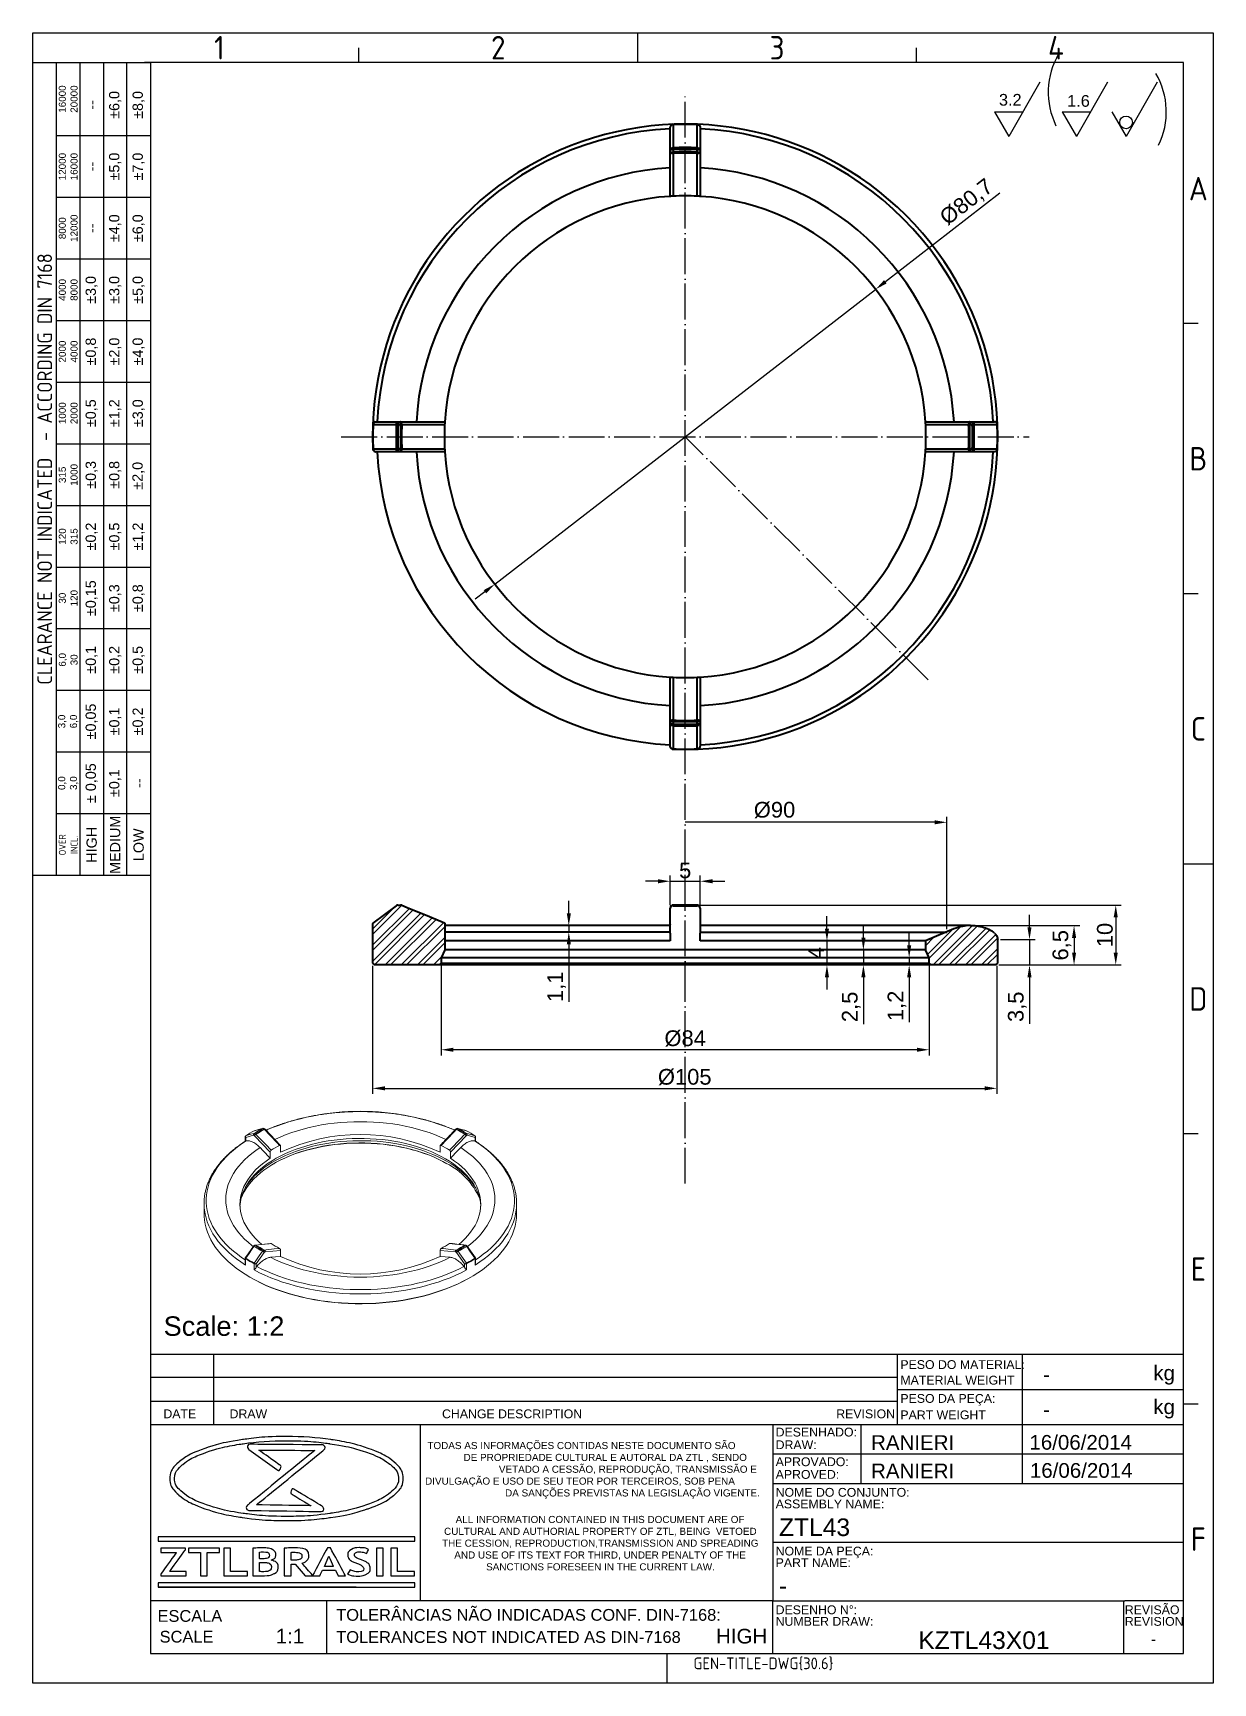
# Model space of a CAD drawing. Header units: millimetres. Extents: x 4337 to 4534, y 1258 to 1534.
import ezdxf
from ezdxf.enums import TextEntityAlignment as Align

# ---------------------------------------------------------------- set-up
doc = ezdxf.new("R2010")
doc.units = ezdxf.units.MM
doc.linetypes.add('ACAD_ISO02W100', pattern=[15, 12, -3])
doc.linetypes.add('ACAD_ISO04W100', pattern=[30, 24, -3, 0, -3])
for name, color, linetype, lineweight in [('AM_0', 7, 'Continuous', 40), ('AM_4', 1, 'ACAD_ISO04W100', 25), ('AM_5', 5, 'Continuous', 25), ('AM_8', 40, 'ACAD_ISO02W100', 35)]:
    doc.layers.add(name, color=color, linetype=linetype, lineweight=lineweight)
doc.layers.add('Camada 1', color=7, linetype='Continuous')
doc.styles.add('ACISOTS', font='isocp.shx', dxfattribs={"height": 1})
doc.styles.get("Standard").update_dxf_attribs({"font": 'arial.ttf'})
doc.dimstyles.new('ISO-25', dxfattribs={"dimscale": 0.75, "dimtxt": 3.5, "dimasz": 2.75, "dimexe": 1.25, "dimexo": 0.625, "dimtad": 1, "dimtxsty": 'Standard', "dimcen": 2.5, "dimadec": 0, "dimazin": 0, "dimtfac": 1, "dimtmove": 0, "dimatfit": 3, "dimfxl": 1, "dimarcsym": 0})

msp = doc.modelspace()

# ---------------------------------------------------------------- texts
at = {"color": 135, "lineweight": 25, "style": 'ACISOTS'}
for s, p in [('1', (4367.781, 1531.393)), ('2', (4414.389, 1531.393)), ('3', (4460.997, 1531.393)), ('4', (4507.606, 1531.393)), ('A', (4531.4, 1507.843)), ('B', (4531.4, 1462.707)), ('C', (4531.4, 1417.571)), ('D', (4531.4, 1372.434)), ('E', (4531.4, 1327.298)), ('F', (4531.4, 1282.161))]:
    msp.add_text(s, height=3.925, dxfattribs=at).set_placement(p, align=Align.MIDDLE)
for s, height, p in [('PESO DO MATERIAL:', 1.47184, (4481.604, 1310.595)), ('kg', 2.4531, (4523.877, 1308.714)), ('MATERIAL WEIGHT', 1.47184, (4481.604, 1307.988)), ('PESO DA PEÇA:', 1.47184, (4481.604, 1304.938)), ('kg', 2.4531, (4523.877, 1303.054)), ('DATE', 1.4718, (4358.425, 1302.364)), ('DRAW', 1.4718, (4369.482, 1302.364)), ('CHANGE DESCRIPTION', 1.47184, (4404.996, 1302.364)), ('REVISION', 1.4718, (4470.884, 1302.364)), ('PART WEIGHT', 1.47184, (4481.604, 1302.192)), ('DESENHADO:', 1.4718, (4460.755, 1299.314)), ('DRAW:', 1.4718, (4460.755, 1297.196)), ('APROVADO:', 1.4718, (4460.755, 1294.357)), ('APROVED:', 1.4718, (4460.755, 1292.24)), ('NOME DO CONJUNTO:', 1.47184, (4460.755, 1289.245)), ('ASSEMBLY NAME:', 1.47184, (4460.755, 1287.307)), ('NOME DA PEÇA:', 1.47184, (4460.755, 1279.432)), ('PART NAME:', 1.4718, (4460.755, 1277.494)), ('DESENHO N%%d:', 1.47184, (4460.755, 1269.62)), ('REVISÃO', 1.4718, (4519.112, 1269.62)), ('ESCALA', 1.9625, (4357.441, 1268.343)), ('TOLERÂNCIAS NÃO INDICADAS CONF. DIN-7168:', 1.96246, (4387.313, 1268.526)), ('NUMBER DRAW:', 1.47184, (4460.755, 1267.682)), ('REVISION', 1.4718, (4519.112, 1267.682)), ('SCALE', 1.9625, (4357.795, 1264.876)), ('TOLERANCES NOT INDICATED AS DIN-7168', 1.96246, (4387.313, 1264.822))]:
    msp.add_text(s, height=height).set_placement(p)
at = {"color": 135, "lineweight": 25, "attachment_point": 5, "rotation": 90}
for s, insert, char_height, width in [('16000\\P20000', (4342.514, 1522.807), 1.1775, 12.26534), ('--', (4346.439, 1521.826), 1.7171, 10.30289), ('±6,0', (4350.364, 1521.826), 1.7171, 10.30289), ('±8,0', (4354.289, 1521.826), 1.7171, 10.30289), ('12000\\P16000', (4342.514, 1511.523), 1.1775, 10.30289), ('±5,0', (4350.364, 1511.523), 1.7171, 10.30289), ('±7,0', (4354.289, 1511.523), 1.7171, 10.30289), ('--', (4346.439, 1511.523), 1.7171, 10.30289), ('8000\\P12000', (4342.514, 1501.22), 1.1775, 10.30289), ('±4,0', (4350.364, 1501.22), 1.7171, 10.30289), ('±6,0', (4354.289, 1501.22), 1.7171, 10.30289), ('--', (4346.439, 1501.22), 1.7171, 10.30289), ('{\\Fisocp.shx|c0;CLEARANCE NOT INDICATED  - ACCORDING DIN 7168}', (4338.589, 1460.99), 2.45307, 135.90001), ('4000\\P8000', (4342.514, 1490.917), 1.1775, 10.30289), ('±3,0', (4346.439, 1490.917), 1.7171, 10.30289), ('±3,0', (4350.364, 1490.917), 1.7171, 10.30289), ('±5,0', (4354.289, 1490.917), 1.7171, 10.30289), ('2000\\P4000', (4342.514, 1480.614), 1.1775, 10.30289), ('±0,8', (4346.439, 1480.614), 1.7171, 10.30289), ('±2,0', (4350.364, 1480.614), 1.7171, 10.30289), ('±4,0', (4354.289, 1480.614), 1.7171, 10.30289), ('±0,5', (4346.439, 1470.311), 1.7171, 10.30289), ('±1,2', (4350.364, 1470.311), 1.7171, 10.30289), ('±3,0', (4354.289, 1470.311), 1.7171, 10.30289), ('1000\\P2000', (4342.514, 1470.311), 1.1775, 10.30289), ('315\\P1000', (4342.514, 1460.009), 1.1775, 10.30289), ('±0,3', (4346.439, 1460.009), 1.7171, 10.30289), ('±0,8', (4350.364, 1460.009), 1.7171, 10.30289), ('±2,0', (4354.256, 1459.854), 1.7171, 10.30289), ('120\\P315', (4342.514, 1449.706), 1.1775, 10.30289), ('±0,2', (4346.439, 1449.706), 1.7171, 10.30289), ('±0,5', (4350.364, 1449.706), 1.7171, 10.30289), ('±1,2', (4354.289, 1449.706), 1.7171, 10.30289), ('±0,15', (4346.439, 1439.403), 1.7171, 10.30289), ('30\\P120', (4342.514, 1439.403), 1.1775, 10.30289), ('±0,3', (4350.364, 1439.403), 1.7171, 10.30289), ('±0,8', (4354.289, 1439.403), 1.7171, 10.30289), ('±0,1', (4346.439, 1429.1), 1.7171, 10.30289), ('±0,2', (4350.364, 1429.1), 1.7171, 10.30289), ('±0,5', (4354.289, 1429.1), 1.7171, 10.30289), ('6,0\\P30', (4342.514, 1429.1), 1.1775, 10.30289), ('±0,05', (4346.439, 1418.797), 1.7171, 10.30289), ('±0,1', (4350.364, 1418.797), 1.7171, 10.30289), ('±0,2', (4354.289, 1418.797), 1.7171, 10.30289), ('3,0\\P6,0', (4342.514, 1418.797), 1.1775, 10.30289), ('± 0,05', (4346.439, 1408.494), 1.7171, 10.30289), ('0,0\\P3,0', (4342.514, 1408.494), 1.1775, 10.30289), ('\\pt4.79529;±0,1', (4350.364, 1408.494), 1.71715, 10.30289), ('--', (4354.289, 1408.494), 1.7171, 10.30289), ('HIGH', (4346.439, 1398.191), 1.7171, 10.30289), ('MEDIUM', (4350.364, 1398.191), 1.7171, 10.30289), ('LOW', (4354.289, 1398.191), 1.7171, 10.30289), ('{\\Fisocp.shx|c0;OVER\\PINCL.}', (4342.514, 1398.191), 1.17747, 10.30289)]:
    msp.add_mtext(s, dxfattribs=dict(at, insert=insert, char_height=char_height, width=width))
at = {"ltscale": 0.25, "insert": (4358.457, 1319.386), "char_height": 3.25, "attachment_point": 1}
msp.add_mtext_dynamic_manual_height_columns('Scale: 1:2', width=26.74894, gutter_width=12.5, heights=[0], dxfattribs=at)
at = {"linetype": 'Continuous', "char_height": 1.18729, "attachment_point": 1}
for s, width, gutter_width, heights, insert in [('\\pi1.3835;TODAS AS INFORMAÇÕES CONTIDAS NESTE DOCUMENTO SÃO \\P\\pi7.4287;DE PROPRIEDADE CULTURAL E AUTORAL DA ZTL , SENDO \\P\\pi13.334;VETADO A CESSÃO, REPRODUÇÃO, TRANSMISSÃO E \\P\\pi0.99825;DIVULGAÇÃO E USO DE SEU TEOR POR TERCEIROS, SOB PENA \\P\\pi14.37;DA SANÇÕES PREVISTAS NA LEGISLAÇÃO VIGENTE.', 57.54943, 0, [13.028], (4401.157, 1298.395)), ('\\pi2.5421;ALL INFORMATION CONTAINED IN THIS DOCUMENT ARE OF \\P\\pi0.60571;CULTURAL AND AUTHORIAL PROPERTY OF ZTL, BEING  VETOED \\P\\pi0.27001;THE CESSION, REPRODUCTION,TRANSMISSION AND SPREADING \\P\\pi2.3178;AND USE OF ITS TEXT FOR THIRD, UNDER PENALTY OF THE \\P\\pi7.6351;SANCTIONS FORESEEN IN THE CURRENT LAW.', 53.29567, 12.5, [0], (4404.722, 1286.044))]:
    msp.add_mtext_dynamic_manual_height_columns(s, width=width, gutter_width=gutter_width, heights=heights, dxfattribs=dict(at, insert=insert))
for p in [(4505.458, 1309.662), (4505.458, 1303.824)]:
    msp.add_attdef('-', text='', height=2.453).set_placement(p, align=Align.MIDDLE_LEFT)
for tag, p, height in [('RANIERI', (4476.7, 1297.081), 2.453), ('16/06/2014', (4503.17, 1297.109), 2.453), ('RANIERI', (4476.698, 1292.333), 2.453), ('16/06/2014', (4503.248, 1292.415), 2.453), ('ZTL43', (4461.31, 1282.676), 2.944), ('-', (4461.31, 1272.938), 2.944), ('KZTL43X01', (4484.591, 1263.805), 2.944)]:
    msp.add_attdef(tag, p, '', height=height)
for tag, height, p in [('1:1', 2.453, (4379.581, 1265.949)), ('HIGH', 2.453, (4455.069, 1265.949)), ('-', 1.919, (4523.902, 1265.47))]:
    msp.add_attdef(tag, text='', height=height).set_placement(p, align=Align.MIDDLE_CENTER)
at = {"color": 135, "style": 'ACISOTS'}
msp.add_attdef('GEN-TITLE-DWG{30.6}', (4447.018, 1260.423), '', height=1.962, dxfattribs=at)
at = {"layer": 'AM_5', "char_height": 1.9519, "attachment_point": 1}
for s, insert in [('3.2', (4498.076, 1523.661)), ('1.6', (4509.476, 1523.473))]:
    msp.add_mtext_dynamic_manual_height_columns(s, width=18.23779, gutter_width=12.5, heights=[0], dxfattribs=dict(at, insert=insert))
at = {"layer": 'AM_5', "ltscale": 0.25, "insert": (4460.57, 1403.997), "char_height": 2.625, "attachment_point": 5}
msp.add_mtext('%%C90', dxfattribs=at)

# ---------------------------------------------------------------- blocks, each defined once
blk = doc.blocks.new('*D48')
at = {"layer": 'AM_5', "color": 0, "lineweight": -2, "ltscale": 0.25, "transparency": 16777216}
for p, q in [((4493.82, 1384.68), (4511.57, 1384.68)), ((4510.63, 1382.62), (4510.63, 1380.18)), ((4498.05, 1378.11), (4511.57, 1378.11))]:
    blk.add_line(p, q, dxfattribs=at)
at = {"layer": 'AM_5', "color": 0, "ltscale": 0.25, "transparency": 16777216}
for points in [[(4510.29, 1382.62), (4510.98, 1382.62), (4510.63, 1384.68)], [(4510.29, 1380.18), (4510.98, 1380.18), (4510.63, 1378.11)]]:
    blk.add_solid(points, dxfattribs=at)
at = {"layer": 'Defpoints', "color": 0, "ltscale": 0.25, "transparency": 16777216}
for p in [(4493.35, 1384.68), (4497.58, 1378.11), (4510.63, 1378.11)]:
    blk.add_point(p, dxfattribs=at)
at = {"layer": 'AM_5', "color": 0, "ltscale": 0.25, "transparency": 16777216, "insert": (4508.59, 1381.4), "char_height": 2.625, "attachment_point": 5, "rotation": 90}
blk.add_mtext('6,5', dxfattribs=at)
blk = doc.blocks.new('*D49')
at = {"layer": 'AM_5', "color": 0, "lineweight": -2, "ltscale": 0.25, "transparency": 16777216}
for p, q in [((4446.1, 1388.11), (4518.53, 1388.11)), ((4517.6, 1386.05), (4517.6, 1380.18)), ((4498.05, 1378.11), (4518.53, 1378.11))]:
    blk.add_line(p, q, dxfattribs=at)
at = {"layer": 'AM_5', "color": 0, "ltscale": 0.25, "transparency": 16777216}
for points in [[(4517.25, 1386.05), (4517.94, 1386.05), (4517.6, 1388.11)], [(4517.25, 1380.18), (4517.94, 1380.18), (4517.6, 1378.11)]]:
    blk.add_solid(points, dxfattribs=at)
at = {"layer": 'Defpoints', "color": 0, "ltscale": 0.25, "transparency": 16777216}
for p in [(4445.63, 1388.11), (4497.58, 1378.11), (4517.6, 1378.11)]:
    blk.add_point(p, dxfattribs=at)
at = {"layer": 'AM_5', "color": 0, "ltscale": 0.25, "transparency": 16777216, "insert": (4515.79, 1383.11), "char_height": 2.625, "attachment_point": 5, "rotation": 90}
blk.add_mtext('10', dxfattribs=at)
blk = doc.blocks.new('*D50')
at = {"layer": 'AM_5', "color": 0, "lineweight": -2, "ltscale": 0.25, "transparency": 16777216}
for p, q in [((4483.07, 1381.38), (4483.07, 1383.44)), ((4482.6, 1379.31), (4482.13, 1379.31)), ((4483.07, 1379.31), (4483.07, 1378.11)), ((4482.6, 1378.11), (4482.13, 1378.11)), ((4483.07, 1376.05), (4483.07, 1368.55))]:
    blk.add_line(p, q, dxfattribs=at)
at = {"layer": 'AM_5', "color": 0, "ltscale": 0.25, "transparency": 16777216}
for points in [[(4482.73, 1381.38), (4483.41, 1381.38), (4483.07, 1379.31)], [(4482.73, 1376.05), (4483.41, 1376.05), (4483.07, 1378.11)]]:
    blk.add_solid(points, dxfattribs=at)
at = {"layer": 'Defpoints', "color": 0, "ltscale": 0.25, "transparency": 16777216}
for p in [(4483.07, 1379.31), (4483.07, 1378.11), (4483.07, 1378.11)]:
    blk.add_point(p, dxfattribs=at)
at = {"layer": 'AM_5', "color": 0, "ltscale": 0.25, "transparency": 16777216, "insert": (4481.02, 1371.27), "char_height": 2.625, "attachment_point": 5, "rotation": 90}
blk.add_mtext('1,2', dxfattribs=at)
blk = doc.blocks.new('*D51')
at = {"layer": 'AM_5', "color": 0, "lineweight": -2, "ltscale": 0.25, "transparency": 16777216}
for p, q in [((4475.42, 1382.68), (4475.42, 1384.74)), ((4474.96, 1380.61), (4474.49, 1380.61)), ((4475.42, 1380.61), (4475.42, 1378.11)), ((4474.96, 1378.11), (4474.49, 1378.11)), ((4475.42, 1376.05), (4475.42, 1368.21))]:
    blk.add_line(p, q, dxfattribs=at)
at = {"layer": 'AM_5', "color": 0, "ltscale": 0.25, "transparency": 16777216}
for points in [[(4475.08, 1382.68), (4475.77, 1382.68), (4475.42, 1380.61)], [(4475.08, 1376.05), (4475.77, 1376.05), (4475.42, 1378.11)]]:
    blk.add_solid(points, dxfattribs=at)
at = {"layer": 'Defpoints', "color": 0, "ltscale": 0.25, "transparency": 16777216}
for p in [(4475.42, 1380.61), (4475.42, 1378.11), (4475.42, 1378.11)]:
    blk.add_point(p, dxfattribs=at)
at = {"layer": 'AM_5', "color": 0, "ltscale": 0.25, "transparency": 16777216, "insert": (4473.38, 1371.1), "char_height": 2.625, "attachment_point": 5, "rotation": 90}
blk.add_mtext('2,5', dxfattribs=at)
blk = doc.blocks.new('*D52')
at = {"layer": 'AM_5', "color": 0, "lineweight": -2, "ltscale": 0.25, "transparency": 16777216}
for p, q in [((4469.33, 1384.18), (4469.33, 1386.24)), ((4468.86, 1382.11), (4468.39, 1382.11)), ((4469.33, 1382.11), (4469.33, 1378.11)), ((4468.86, 1378.11), (4468.39, 1378.11)), ((4469.33, 1376.05), (4469.33, 1373.99))]:
    blk.add_line(p, q, dxfattribs=at)
at = {"layer": 'AM_5', "color": 0, "ltscale": 0.25, "transparency": 16777216}
for points in [[(4468.98, 1384.18), (4469.67, 1384.18), (4469.33, 1382.11)], [(4468.98, 1376.05), (4469.67, 1376.05), (4469.33, 1378.11)]]:
    blk.add_solid(points, dxfattribs=at)
at = {"layer": 'Defpoints', "color": 0, "ltscale": 0.25, "transparency": 16777216}
for p in [(4469.33, 1382.11), (4469.33, 1378.11), (4469.33, 1378.11)]:
    blk.add_point(p, dxfattribs=at)
at = {"layer": 'AM_5', "color": 0, "ltscale": 0.25, "transparency": 16777216, "insert": (4467.55, 1380.11), "char_height": 2.62, "attachment_point": 5, "rotation": 90}
blk.add_mtext('4', dxfattribs=at)
blk = doc.blocks.new('*D53')
at = {"layer": 'AM_5', "color": 0, "lineweight": -2, "ltscale": 0.25, "transparency": 16777216}
for p, q in [((4393.38, 1377.95), (4393.38, 1356.56)), ((4497.73, 1377.95), (4497.73, 1356.56)), ((4395.45, 1357.49), (4495.67, 1357.49))]:
    blk.add_line(p, q, dxfattribs=at)
at = {"layer": 'AM_5', "color": 0, "ltscale": 0.25, "transparency": 16777216}
for points in [[(4395.45, 1357.84), (4395.45, 1357.15), (4393.38, 1357.49)], [(4495.67, 1357.84), (4495.67, 1357.15), (4497.73, 1357.49)]]:
    blk.add_solid(points, dxfattribs=at)
at = {"layer": 'Defpoints', "color": 0, "ltscale": 0.25, "transparency": 16777216}
for p in [(4393.38, 1378.41), (4497.73, 1378.41), (4497.73, 1357.49)]:
    blk.add_point(p, dxfattribs=at)
at = {"layer": 'AM_5', "color": 0, "ltscale": 0.25, "transparency": 16777216, "insert": (4445.56, 1359.37), "char_height": 2.625, "attachment_point": 5}
blk.add_mtext('%%c105', dxfattribs=at)
blk = doc.blocks.new('*D54')
at = {"layer": 'AM_5', "color": 0, "lineweight": -2, "ltscale": 0.25, "transparency": 16777216}
for p, q in [((4443.13, 1388.08), (4443.13, 1393.04)), ((4448.13, 1387.97), (4448.13, 1393.04)), ((4441.07, 1392.1), (4439.01, 1392.1)), ((4443.13, 1392.1), (4448.13, 1392.1)), ((4450.2, 1392.1), (4452.26, 1392.1))]:
    blk.add_line(p, q, dxfattribs=at)
at = {"layer": 'AM_5', "color": 0, "ltscale": 0.25, "transparency": 16777216}
for points in [[(4441.07, 1392.44), (4441.07, 1391.75), (4443.13, 1392.1)], [(4450.2, 1392.44), (4450.2, 1391.75), (4448.13, 1392.1)]]:
    blk.add_solid(points, dxfattribs=at)
at = {"layer": 'Defpoints', "color": 0, "ltscale": 0.25, "transparency": 16777216}
for p in [(4448.13, 1392.1), (4443.13, 1387.61), (4448.13, 1387.51)]:
    blk.add_point(p, dxfattribs=at)
at = {"layer": 'AM_5', "color": 0, "ltscale": 0.25, "transparency": 16777216, "insert": (4445.63, 1393.9), "char_height": 2.62, "attachment_point": 5}
blk.add_mtext('5', dxfattribs=at)
blk = doc.blocks.new('*D55')
at = {"layer": 'AM_5', "color": 0, "lineweight": -2, "ltscale": 0.25, "transparency": 16777216}
for p, q in [((4404.83, 1377.95), (4404.83, 1363)), ((4486.43, 1377.95), (4486.43, 1363)), ((4484.37, 1363.94), (4406.9, 1363.94))]:
    blk.add_line(p, q, dxfattribs=at)
at = {"layer": 'AM_5', "color": 0, "ltscale": 0.25, "transparency": 16777216}
for points in [[(4406.9, 1364.28), (4406.9, 1363.6), (4404.83, 1363.94)], [(4484.37, 1364.28), (4484.37, 1363.6), (4486.43, 1363.94)]]:
    blk.add_solid(points, dxfattribs=at)
at = {"layer": 'Defpoints', "color": 0, "ltscale": 0.25, "transparency": 16777216}
for p in [(4404.83, 1378.41), (4486.43, 1378.41), (4404.83, 1363.94)]:
    blk.add_point(p, dxfattribs=at)
at = {"layer": 'AM_5', "color": 0, "ltscale": 0.25, "transparency": 16777216, "insert": (4445.63, 1365.82), "char_height": 2.625, "attachment_point": 5}
blk.add_mtext('%%c84', dxfattribs=at)
blk = doc.blocks.new('*D56')
at = {"layer": 'AM_5', "color": 0, "lineweight": -2, "ltscale": 0.25, "transparency": 16777216}
for p, q in [((4498.23, 1507.09), (4479.09, 1492.27)), ((4413.8, 1441.74), (4477.46, 1491.01)), ((4412.17, 1440.48), (4410.54, 1439.21))]:
    blk.add_line(p, q, dxfattribs=at)
at = {"layer": 'AM_5', "color": 0, "ltscale": 0.25, "transparency": 16777216}
for points in [[(4478.88, 1492.55), (4479.3, 1492), (4477.46, 1491.01)], [(4411.96, 1440.75), (4412.38, 1440.2), (4413.8, 1441.74)]]:
    blk.add_solid(points, dxfattribs=at)
at = {"layer": 'Defpoints', "color": 0, "ltscale": 0.25, "transparency": 16777216}
for p in [(4477.46, 1491.01), (4413.8, 1441.74)]:
    blk.add_point(p, dxfattribs=at)
at = {"layer": 'AM_5', "color": 0, "ltscale": 0.25, "transparency": 16777216, "insert": (4492.75, 1505.49), "char_height": 2.625, "attachment_point": 5, "rotation": 37.7406}
blk.add_mtext('%%C80,7', dxfattribs=at)
blk = doc.blocks.new('*D58')
at = {"layer": 'AM_5', "color": 0, "lineweight": -2, "ltscale": 0.25, "transparency": 16777216}
for p, q in [((4426.18, 1386.74), (4426.18, 1388.81)), ((4427.76, 1384.68), (4425.25, 1384.68)), ((4426.18, 1384.68), (4426.18, 1383.62)), ((4427.76, 1383.62), (4425.25, 1383.62)), ((4426.18, 1381.55), (4426.18, 1371.97))]:
    blk.add_line(p, q, dxfattribs=at)
at = {"layer": 'AM_5', "color": 0, "ltscale": 0.25, "transparency": 16777216}
for points in [[(4425.84, 1386.74), (4426.53, 1386.74), (4426.18, 1384.68)], [(4425.84, 1381.55), (4426.53, 1381.55), (4426.18, 1383.62)]]:
    blk.add_solid(points, dxfattribs=at)
at = {"layer": 'Defpoints', "color": 0, "ltscale": 0.25, "transparency": 16777216}
for p in [(4428.23, 1384.68), (4426.18, 1383.62), (4428.23, 1383.62)]:
    blk.add_point(p, dxfattribs=at)
at = {"layer": 'AM_5', "color": 0, "ltscale": 0.25, "transparency": 16777216, "insert": (4424.14, 1374.46), "char_height": 2.625, "attachment_point": 5, "rotation": 90}
blk.add_mtext('1,1', dxfattribs=at)
blk = doc.blocks.new('*D59')
at = {"layer": 'AM_5', "color": 0, "lineweight": -2, "ltscale": 0.25, "transparency": 16777216}
for p, q in [((4503.18, 1384.4), (4503.18, 1386.46)), ((4498.35, 1382.34), (4504.12, 1382.34)), ((4503.18, 1382.34), (4503.18, 1378.11)), ((4498.05, 1378.11), (4504.12, 1378.11)), ((4503.18, 1376.05), (4503.18, 1368.25))]:
    blk.add_line(p, q, dxfattribs=at)
at = {"layer": 'AM_5', "color": 0, "ltscale": 0.25, "transparency": 16777216}
for points in [[(4502.84, 1384.4), (4503.52, 1384.4), (4503.18, 1382.34)], [(4502.84, 1376.05), (4503.52, 1376.05), (4503.18, 1378.11)]]:
    blk.add_solid(points, dxfattribs=at)
at = {"layer": 'Defpoints', "color": 0, "ltscale": 0.25, "transparency": 16777216}
for p in [(4497.88, 1382.34), (4497.58, 1378.11), (4503.18, 1378.11)]:
    blk.add_point(p, dxfattribs=at)
at = {"layer": 'AM_5', "color": 0, "ltscale": 0.25, "transparency": 16777216, "insert": (4501.13, 1371.12), "char_height": 2.625, "attachment_point": 5, "rotation": 90}
blk.add_mtext('3,5', dxfattribs=at)

# ---------------------------------------------------------------- dimensions: what is measured, and where the dimension line sits
at = {"layer": 'AM_5', "ltscale": 0.25}
dim = msp.add_diameter_dim_2p(p1=(4413.803, 1441.739), p2=(4477.462, 1491.012), text='%%C80,7', dimstyle='ISO-25', dxfattribs=at)
dim.commit()
dim.dimension.update_dxf_attribs({"geometry": '*D56', "text_midpoint": (4494.034, 1503.839), "dimtype": 163})
dim = msp.add_linear_dim(base=(4448.133, 1392.098), p1=(4443.133, 1387.614), p2=(4448.133, 1387.505), dimstyle='ISO-25', dxfattribs=at)
dim.commit()
dim.dimension.update_dxf_attribs({"geometry": '*D54', "text_midpoint": (4445.633, 1393.902)})
dim = msp.add_linear_dim(base=(4426.184, 1383.616), p1=(4428.23, 1384.682), p2=(4428.23, 1383.616), angle=90, text='1,1', dimstyle='ISO-25', dxfattribs=at)
dim.commit()
dim.dimension.update_dxf_attribs({"geometry": '*D58', "text_midpoint": (4426.184, 1374.456), "dimtype": 160})
for base, p1, p2, picture, middle in [((4517.595, 1378.114), (4445.633, 1388.114), (4497.583, 1378.114), '*D49', (4515.786, 1383.114)), ((4469.328, 1378.114), (4469.328, 1382.114), (4469.328, 1378.114), '*D52', (4467.547, 1380.114)), ((4475.425, 1378.114), (4475.425, 1380.614), (4475.425, 1378.114), '*D51', (4473.379, 1371.098)), ((4483.071, 1378.114), (4483.071, 1379.314), (4483.071, 1378.114), '*D50', (4481.025, 1371.268))]:
    dim = msp.add_linear_dim(base=base, p1=p1, p2=p2, angle=90, dimstyle='ISO-25', dxfattribs=at)
    dim.commit()
    dim.dimension.update_dxf_attribs({"geometry": picture, "text_midpoint": middle})
for base, p1, text, picture, middle in [((4510.634, 1378.114), (4493.348, 1384.682), '6,5', '*D48', (4508.587, 1381.398)), ((4503.18, 1378.114), (4497.883, 1382.339), '3,5', '*D59', (4501.134, 1371.122))]:
    dim = msp.add_linear_dim(base=base, p1=p1, p2=(4497.583, 1378.114), angle=90, text=text, dimstyle='ISO-25', dxfattribs=at)
    dim.commit()
    dim.dimension.update_dxf_attribs({"geometry": picture, "text_midpoint": middle})
for base, p1, p2, text, picture, middle in [((4497.733, 1357.493), (4393.383, 1378.414), (4497.733, 1378.414), '%%c105', '*D53', (4445.558, 1359.375)), ((4404.834, 1363.939), (4486.431, 1378.414), (4404.834, 1378.414), '%%c84', '*D55', (4445.633, 1365.821))]:
    dim = msp.add_linear_dim(base=base, p1=p1, p2=p2, text=text, dimstyle='ISO-25', dxfattribs=at)
    dim.commit()
    dim.dimension.update_dxf_attribs({"geometry": picture, "text_midpoint": middle})

# ---------------------------------------------------------------- hatches: boundary and pattern name
at = {"layer": 'AM_5', "ltscale": 0.25}
h = msp.add_hatch(dxfattribs=at)
h.set_pattern_fill('ANSI32', color=256, scale=0.2)
edge = h.paths.add_edge_path()
edge.add_spline(control_points=[(4405.459, 1382.114), (4405.459, 1382.761), (4405.459, 1383.249), (4405.459, 1383.616)], knot_values=[0.9651703, 0.9651703, 0.9651703, 0.9651703, 0.9861584, 0.9861584, 0.9861584, 0.9861584], degree=3, periodic=0)
edge.add_spline(control_points=[(4405.459, 1383.616), (4405.459, 1384.314), (4405.459, 1384.578), (4405.459, 1384.682)], knot_values=[0.9252687, 0.9252687, 0.9252687, 0.9252687, 0.9651703, 0.9651703, 0.9651703, 0.9651703], degree=3, periodic=0)
edge.add_spline(control_points=[(4405.459, 1384.682), (4405.459, 1384.742), (4405.458, 1384.807), (4405.455, 1384.919), (4405.448, 1385.045), (4405.44, 1385.129), (4405.435, 1385.14), (4405.432, 1385.146)], knot_values=[0, 0, 0, 0, 0.0233832, 0.2669217, 0.4925792, 0.7087438, 0.9252687, 0.9252687, 0.9252687, 0.9252687], degree=3, periodic=0)
edge.add_line((4405.432, 1385.146), (4402.893, 1386.184))
edge.add_line((4402.893, 1386.184), (4399.191, 1387.698))
edge.add_line((4399.191, 1387.698), (4398.265, 1388.077))
edge.add_arc((4398.076, 1387.615), 0.499, 67.7901, 90)
edge.add_line((4398.076, 1388.114), (4397.609, 1388.114))
edge.add_arc((4397.609, 1387.614), 0.5, 90, 126.8699)
edge.add_line((4397.309, 1388.014), (4393.442, 1385.114))
edge.add_arc((4393.883, 1384.877), 0.5, 151.68029, 180)
edge.add_line((4393.383, 1384.877), (4393.383, 1378.414))
edge.add_line((4393.383, 1378.414), (4393.683, 1378.114))
edge.add_line((4393.683, 1378.114), (4404.534, 1378.114))
edge.add_line((4404.534, 1378.114), (4404.834, 1378.414))
edge.add_line((4404.834, 1378.414), (4404.834, 1379.314))
edge.add_line((4404.834, 1379.314), (4405.459, 1380.614))
edge.add_spline(control_points=[(4405.459, 1380.614), (4405.459, 1381.191), (4405.459, 1381.688), (4405.459, 1382.114)], knot_values=[0.9861584, 0.9861584, 0.9861584, 0.9861584, 1, 1, 1, 1], degree=3, periodic=0)
edge = h.paths.add_edge_path()
edge.add_spline(control_points=[(4497.883, 1382.339), (4497.839, 1382.533), (4497.798, 1382.727), (4497.675, 1383.008), (4497.624, 1383.099), (4497.499, 1383.277), (4497.427, 1383.36), (4497.344, 1383.438)], knot_values=[0, 0, 0, 0, 0.5, 0.5, 0.75, 0.75, 1, 1, 1, 1], degree=3, periodic=0)
edge.add_spline(control_points=[(4497.344, 1383.438), (4497.308, 1383.471), (4497.271, 1383.502), (4497.192, 1383.562), (4497.151, 1383.59), (4497.11, 1383.616)], knot_values=[0, 0, 0, 0, 0.5, 0.5, 1, 1, 1, 1], degree=3, periodic=0)
edge.add_spline(control_points=[(4497.11, 1383.616), (4496.958, 1383.705), (4496.465, 1383.994), (4495.553, 1384.365), (4494.419, 1384.644), (4493.654, 1384.663), (4493.298, 1384.672)], knot_values=[0, 0, 0, 0, 0.1314019, 0.4282673, 0.733723, 1, 1, 1, 1], degree=3, periodic=0)
edge.add_spline(control_points=[(4493.298, 1384.672), (4493.257, 1384.675), (4493.133, 1384.683), (4493.01, 1384.684), (4492.927, 1384.682)], knot_values=[0, 0, 0, 0, 0.0441228, 0.1323013, 0.1323013, 0.1323013, 0.1323013], degree=3, periodic=0)
edge.add_line((4493.115, 1384.682), (4492.927, 1384.682))
edge.add_spline(control_points=[(4492.927, 1384.682), (4492.601, 1384.673), (4491.79, 1384.541), (4491.022, 1384.277), (4490.563, 1384.119)], knot_values=[0.1323013, 0.1323013, 0.1323013, 0.1323013, 0.4805145, 1, 1, 1, 1], degree=3, periodic=0)
edge.add_line((4490.563, 1384.119), (4485.806, 1382.114))
edge.add_spline(control_points=[(4485.806, 1382.114), (4485.806, 1381.688), (4485.806, 1381.191), (4485.806, 1380.614)], knot_values=[0.9861584, 0.9861584, 0.9861584, 0.9861584, 1, 1, 1, 1], degree=3, periodic=0)
edge.add_line((4485.806, 1380.614), (4486.431, 1379.314))
edge.add_line((4486.431, 1379.314), (4486.431, 1378.414))
edge.add_line((4486.431, 1378.414), (4486.731, 1378.114))
edge.add_line((4486.731, 1378.114), (4497.583, 1378.114))
edge.add_line((4497.583, 1378.114), (4497.883, 1378.414))
edge.add_line((4497.883, 1378.414), (4497.883, 1382.339))

# ---------------------------------------------------------------- linework, layer by layer
at = {"color": 135, "lineweight": 25}
for p, q in [((4336.627, 1258.121), (4336.627, 1533.846)), ((4336.627, 1533.846), (4533.853, 1533.846)), ((4437.693, 1528.94), (4437.693, 1533.846)), ((4533.853, 1533.846), (4533.853, 1258.121)), ((4391.085, 1528.94), (4391.085, 1531.393)), ((4484.301, 1528.94), (4484.301, 1531.393)), ((4340.552, 1393.04), (4340.552, 1528.94)), ((4344.476, 1528.94), (4344.476, 1393.04)), ((4348.401, 1528.94), (4348.401, 1393.04)), ((4352.326, 1393.04), (4352.326, 1528.94)), ((4356.251, 1516.674), (4340.552, 1516.674)), ((4356.251, 1506.372), (4340.552, 1506.372)), ((4356.251, 1496.069), (4340.552, 1496.069)), ((4356.251, 1485.766), (4340.552, 1485.766)), ((4531.4, 1485.275), (4528.947, 1485.275)), ((4356.251, 1475.463), (4340.552, 1475.463)), ((4356.251, 1465.16), (4340.552, 1465.16)), ((4356.251, 1454.857), (4340.552, 1454.857)), ((4356.251, 1444.554), (4340.552, 1444.554)), ((4531.4, 1440.139), (4528.947, 1440.139)), ((4356.251, 1434.251), (4340.552, 1434.251)), ((4356.251, 1423.948), (4340.552, 1423.948)), ((4356.251, 1413.646), (4340.552, 1413.646)), ((4356.251, 1403.343), (4340.552, 1403.343)), ((4528.947, 1395.002), (4533.853, 1395.002)), ((4531.4, 1349.866), (4528.947, 1349.866)), ((4531.4, 1304.729), (4528.947, 1304.729)), ((4442.599, 1258.121), (4442.599, 1263.027)), ((4533.853, 1258.121), (4336.627, 1258.121))]:
    msp.add_line(p, q, dxfattribs=at)
for p, q in [((4528.947, 1528.94), (4355.27, 1528.94)), ((4356.251, 1528.94), (4356.251, 1263.027)), ((4528.947, 1263.027), (4528.947, 1528.94)), ((4356.251, 1313.07), (4528.947, 1313.07)), ((4356.251, 1313.07), (4356.251, 1263.027)), ((4356.251, 1313.07), (4481.11, 1313.07)), ((4366.852, 1301.295), (4366.852, 1313.07)), ((4481.11, 1301.295), (4481.11, 1313.07)), ((4501.963, 1313.07), (4501.963, 1307.182)), ((4528.947, 1263.027), (4528.947, 1313.07)), ((4481.11, 1309.145), (4356.251, 1309.145)), ((4481.11, 1307.182), (4528.947, 1307.182)), ((4501.963, 1307.182), (4501.963, 1301.295)), ((4356.251, 1305.22), (4481.11, 1305.22)), ((4356.251, 1301.295), (4460.261, 1301.295)), ((4401.322, 1301.295), (4401.322, 1271.858)), ((4460.261, 1301.295), (4460.261, 1282.652)), ((4460.261, 1301.295), (4528.947, 1301.295)), ((4474.98, 1301.295), (4474.98, 1291.483)), ((4501.963, 1301.295), (4501.963, 1291.483)), ((4460.261, 1296.389), (4528.947, 1296.389)), ((4460.261, 1291.483), (4528.947, 1291.483)), ((4460.261, 1282.652), (4460.261, 1271.858)), ((4460.261, 1281.67), (4528.947, 1281.67)), ((4460.261, 1271.858), (4356.251, 1271.858)), ((4385.688, 1271.858), (4385.688, 1263.027)), ((4460.261, 1263.027), (4460.261, 1271.858)), ((4460.261, 1271.858), (4519.135, 1271.858)), ((4518.893, 1271.858), (4518.893, 1263.027)), ((4528.947, 1271.858), (4519.135, 1271.858)), ((4356.251, 1263.027), (4528.947, 1263.027)), ((4356.251, 1263.027), (4528.947, 1263.027))]:
    msp.add_line(p, q)
at = {"color": 7, "linetype": 'Continuous', "lineweight": 15}
for p, q in [((4372.101, 1349.389), (4372.101, 1348.654)), ((4373.493, 1349.644), (4372.174, 1349.264)), ((4372.174, 1349.264), (4372.174, 1348.7)), ((4373.643, 1349.557), (4373.493, 1349.644)), ((4373.616, 1350.396), (4373.648, 1350.405)), ((4376.254, 1346.817), (4373.643, 1349.557)), ((4373.67, 1349.95), (4373.82, 1349.863)), ((4375.234, 1350.679), (4375.084, 1350.766)), ((4375.359, 1350.692), (4375.209, 1350.779)), ((4377.983, 1347.953), (4375.415, 1350.648)), ((4409.038, 1349.557), (4406.428, 1346.817)), ((4407.473, 1350.779), (4407.322, 1350.692)), ((4407.598, 1350.766), (4407.447, 1350.679)), ((4409.034, 1350.408), (4407.667, 1350.802)), ((4408.862, 1349.863), (4409.012, 1349.95)), ((4409.066, 1350.396), (4409.033, 1350.405)), ((4409.189, 1349.644), (4409.038, 1349.557)), ((4410.507, 1349.264), (4409.189, 1349.644)), ((4410.507, 1348.7), (4410.507, 1349.264)), ((4410.581, 1348.651), (4410.581, 1349.389)), ((4376.254, 1345.804), (4376.254, 1346.817)), ((4378.022, 1347.837), (4378.022, 1346.825)), ((4404.66, 1346.825), (4404.66, 1347.837)), ((4406.428, 1346.817), (4406.428, 1345.804)), ((4365.216, 1338.207), (4365.216, 1336.605)), ((4417.466, 1336.605), (4417.466, 1338.207)), ((4372.101, 1329.097), (4372.101, 1328.308)), ((4372.168, 1328.999), (4372.168, 1327.963)), ((4373.695, 1331.279), (4373.545, 1331.192)), ((4373.82, 1331.267), (4373.67, 1331.18)), ((4376.341, 1331.579), (4373.794, 1331.311)), ((4375.261, 1330.057), (4373.942, 1328.155)), ((4375.084, 1330.363), (4375.234, 1330.45)), ((4375.411, 1330.144), (4375.261, 1330.057)), ((4378.022, 1330.418), (4375.411, 1330.144)), ((4378.022, 1329.406), (4376.339, 1329.253)), ((4378.022, 1329.406), (4378.022, 1330.418)), ((4404.66, 1330.418), (4404.66, 1329.406)), ((4407.271, 1330.144), (4404.66, 1330.418)), ((4406.342, 1329.253), (4404.66, 1329.406)), ((4407.421, 1330.057), (4407.271, 1330.144)), ((4408.74, 1328.155), (4407.421, 1330.057)), ((4407.447, 1330.45), (4407.598, 1330.363)), ((4409.012, 1331.18), (4408.862, 1331.267)), ((4409.137, 1331.192), (4408.987, 1331.279)), ((4410.57, 1329.166), (4409.218, 1331.118)), ((4410.514, 1327.963), (4410.514, 1328.999)), ((4410.581, 1328.308), (4410.581, 1329.097)), ((4373.595, 1327.139), (4373.595, 1328.175)), ((4373.942, 1328.155), (4373.942, 1327.591)), ((4408.74, 1327.591), (4408.74, 1328.155)), ((4409.086, 1328.175), (4409.086, 1327.139)), ((4372.865, 1325.942), (4372.971, 1325.881)), ((4409.711, 1325.881), (4409.817, 1325.942))]:
    msp.add_line(p, q, dxfattribs=at)
at = {"color": 8, "linetype": 'Continuous', "lineweight": 15}
for p, q in [((4374.982, 1350.789), (4375.015, 1350.802)), ((4407.667, 1350.802), (4407.699, 1350.789))]:
    msp.add_line(p, q, dxfattribs=at)
at = {"color": 135, "lineweight": 25}
msp.add_lwpolyline([(4356.251, 1528.94), (4356.251, 1393.04), (4336.627, 1393.04), (4336.627, 1528.94)], close=True, dxfattribs=at)
at = {"color": 8, "linetype": 'Continuous', "lineweight": 15, "flags": 128}
for points in [[(4377.024, 1348.954), (4377.173, 1349.024), (4378.04, 1349.41), (4378.938, 1349.771), (4379.866, 1350.106), (4380.82, 1350.415), (4381.8, 1350.697), (4382.803, 1350.951), (4383.825, 1351.177), (4384.865, 1351.373), (4385.921, 1351.54), (4386.99, 1351.677), (4388.068, 1351.785), (4389.155, 1351.861), (4390.247, 1351.907), (4391.341, 1351.923), (4392.435, 1351.907), (4393.527, 1351.861), (4394.613, 1351.785), (4395.692, 1351.677), (4396.761, 1351.54), (4397.816, 1351.373), (4398.857, 1351.177), (4399.879, 1350.951), (4400.881, 1350.697), (4401.861, 1350.415), (4402.816, 1350.106), (4403.744, 1349.771), (4404.642, 1349.41), (4405.509, 1349.024), (4405.655, 1348.955)], [(4372.257, 1348.725), (4371.503, 1348.223), (4370.789, 1347.702), (4370.115, 1347.164), (4369.484, 1346.608), (4368.896, 1346.037), (4368.353, 1345.451), (4367.857, 1344.852), (4367.406, 1344.241), (4367.004, 1343.618), (4366.65, 1342.986), (4366.345, 1342.346), (4366.091, 1341.698), (4365.886, 1341.044), (4365.732, 1340.386), (4365.63, 1339.724), (4365.578, 1339.06), (4365.578, 1338.396), (4365.63, 1337.733), (4365.732, 1337.071), (4365.886, 1336.413), (4366.091, 1335.759), (4366.345, 1335.111), (4366.65, 1334.47), (4367.004, 1333.838), (4367.406, 1333.216), (4367.857, 1332.605), (4368.353, 1332.006), (4368.896, 1331.42), (4369.484, 1330.849), (4370.115, 1330.293), (4370.789, 1329.755), (4371.503, 1329.234), (4372.101, 1328.832)], [(4375.298, 1350.624), (4375.332, 1350.642), (4375.362, 1350.653), (4375.387, 1350.657), (4375.406, 1350.654), (4375.415, 1350.648)], [(4407.266, 1350.648), (4407.276, 1350.654), (4407.295, 1350.657), (4407.32, 1350.653), (4407.35, 1350.642), (4407.383, 1350.624)], [(4410.581, 1328.832), (4411.179, 1329.234), (4411.893, 1329.755), (4412.567, 1330.293), (4413.198, 1330.849), (4413.785, 1331.42), (4414.328, 1332.006), (4414.825, 1332.605), (4415.275, 1333.216), (4415.678, 1333.838), (4416.032, 1334.47), (4416.336, 1335.111), (4416.591, 1335.759), (4416.796, 1336.413), (4416.949, 1337.071), (4417.052, 1337.733), (4417.103, 1338.396), (4417.103, 1339.06), (4417.052, 1339.724), (4416.949, 1340.386), (4416.796, 1341.044), (4416.591, 1341.698), (4416.336, 1342.346), (4416.032, 1342.986), (4415.678, 1343.618), (4415.275, 1344.241), (4414.825, 1344.852), (4414.328, 1345.451), (4413.785, 1346.037), (4413.198, 1346.608), (4412.567, 1347.164), (4411.893, 1347.702), (4411.179, 1348.223), (4410.425, 1348.725)], [(4373.427, 1331.075), (4373.193, 1331.255), (4372.568, 1331.774), (4371.987, 1332.309), (4371.452, 1332.86), (4370.964, 1333.426), (4370.524, 1334.005), (4370.133, 1334.595), (4369.793, 1335.195), (4369.503, 1335.805), (4369.266, 1336.422), (4369.08, 1337.044), (4368.947, 1337.672), (4368.867, 1338.302), (4368.841, 1338.934), (4368.867, 1339.565), (4368.947, 1340.196), (4369.08, 1340.823), (4369.266, 1341.446), (4369.503, 1342.062), (4369.793, 1342.672), (4370.133, 1343.272), (4370.524, 1343.863), (4370.964, 1344.441), (4371.452, 1345.007), (4371.987, 1345.558), (4372.568, 1346.094), (4373.193, 1346.612), (4373.862, 1347.113), (4374.572, 1347.594)], [(4408.11, 1347.594), (4408.82, 1347.113), (4409.488, 1346.612), (4410.114, 1346.094), (4410.695, 1345.558), (4411.23, 1345.007), (4411.718, 1344.441), (4412.158, 1343.863), (4412.548, 1343.272), (4412.889, 1342.672), (4413.178, 1342.062), (4413.416, 1341.446), (4413.602, 1340.823), (4413.734, 1340.196), (4413.814, 1339.565), (4413.841, 1338.934), (4413.814, 1338.302), (4413.734, 1337.672), (4413.602, 1337.044), (4413.416, 1336.422), (4413.178, 1335.805), (4412.889, 1335.195), (4412.548, 1334.595), (4412.158, 1334.005), (4411.718, 1333.426), (4411.23, 1332.86), (4410.695, 1332.309), (4410.114, 1331.774), (4409.488, 1331.255), (4409.259, 1331.078)], [(4372.168, 1327.963), (4371.384, 1328.474), (4370.642, 1329.005), (4369.942, 1329.555), (4369.286, 1330.123), (4368.675, 1330.707), (4368.11, 1331.307), (4367.593, 1331.921), (4367.125, 1332.548), (4366.706, 1333.186), (4366.338, 1333.834), (4366.021, 1334.492), (4365.756, 1335.157), (4365.543, 1335.828), (4365.383, 1336.504), (4365.276, 1337.184), (4365.246, 1337.486)], [(4417.436, 1337.489), (4417.406, 1337.184), (4417.299, 1336.504), (4417.139, 1335.828), (4416.926, 1335.157), (4416.661, 1334.492), (4416.344, 1333.834), (4415.975, 1333.186), (4415.557, 1332.548), (4415.088, 1331.921), (4414.571, 1331.307), (4414.007, 1330.707), (4413.396, 1330.123), (4412.74, 1329.555), (4412.04, 1329.005), (4411.297, 1328.474), (4410.514, 1327.963)]]:
    msp.add_lwpolyline(points, dxfattribs=at)
at = {"color": 7, "linetype": 'Continuous', "lineweight": 15, "flags": 128}
for points in [[(4371.223, 1337.809), (4371.235, 1338.014), (4371.305, 1338.596), (4371.426, 1339.176), (4371.596, 1339.751), (4371.817, 1340.321), (4372.087, 1340.884), (4372.406, 1341.438), (4372.772, 1341.982), (4373.185, 1342.515), (4373.645, 1343.036), (4374.148, 1343.542), (4374.696, 1344.033), (4375.285, 1344.508), (4375.915, 1344.964), (4376.584, 1345.402), (4377.29, 1345.82), (4378.032, 1346.217), (4378.807, 1346.593), (4379.614, 1346.945), (4380.451, 1347.273), (4381.315, 1347.576), (4382.204, 1347.854), (4383.117, 1348.106), (4384.05, 1348.331), (4385.002, 1348.529), (4385.969, 1348.699), (4386.951, 1348.841), (4387.943, 1348.954), (4388.944, 1349.038), (4389.951, 1349.093), (4390.962, 1349.119), (4391.973, 1349.115), (4392.983, 1349.082), (4393.989, 1349.02), (4394.988, 1348.928), (4395.977, 1348.808), (4396.956, 1348.659), (4397.919, 1348.482), (4398.867, 1348.278), (4399.795, 1348.046), (4400.702, 1347.787), (4401.585, 1347.503), (4402.443, 1347.193), (4403.272, 1346.859), (4404.071, 1346.501), (4404.838, 1346.12), (4405.571, 1345.718)], [(4371.411, 1339.116), (4371.637, 1339.652), (4371.924, 1340.216), (4372.26, 1340.77), (4372.644, 1341.314), (4373.073, 1341.846), (4373.549, 1342.365), (4374.068, 1342.87), (4374.631, 1343.359), (4375.235, 1343.832), (4375.879, 1344.286), (4376.561, 1344.721), (4377.28, 1345.137), (4378.035, 1345.531), (4378.822, 1345.902), (4379.64, 1346.251), (4380.488, 1346.576), (4381.362, 1346.876), (4382.261, 1347.15), (4383.183, 1347.398), (4384.125, 1347.62), (4385.085, 1347.814), (4386.061, 1347.98), (4387.05, 1348.117), (4388.049, 1348.227), (4389.057, 1348.307), (4390.07, 1348.358), (4391.087, 1348.38), (4392.104, 1348.373), (4393.119, 1348.336), (4394.129, 1348.27), (4395.133, 1348.176), (4396.128, 1348.052), (4397.11, 1347.9), (4398.078, 1347.72), (4399.03, 1347.512), (4399.962, 1347.278), (4400.873, 1347.016), (4401.76, 1346.729), (4402.621, 1346.417), (4403.454, 1346.08), (4404.257, 1345.719), (4405.028, 1345.336), (4405.765, 1344.932)], [(4372.007, 1340.728), (4372.26, 1341.137), (4372.644, 1341.681), (4373.073, 1342.213), (4373.549, 1342.733), (4374.068, 1343.237), (4374.631, 1343.727), (4375.235, 1344.199), (4375.879, 1344.654), (4376.561, 1345.089), (4377.28, 1345.504), (4378.035, 1345.898), (4378.822, 1346.27), (4379.64, 1346.619), (4380.488, 1346.943), (4381.362, 1347.243), (4382.261, 1347.518), (4383.183, 1347.766), (4384.125, 1347.987), (4385.085, 1348.181), (4386.061, 1348.347), (4387.05, 1348.485), (4388.049, 1348.594), (4389.057, 1348.674), (4390.07, 1348.725), (4391.087, 1348.747), (4392.104, 1348.74), (4393.119, 1348.703), (4394.129, 1348.638), (4395.133, 1348.543), (4396.128, 1348.419), (4397.11, 1348.268), (4398.078, 1348.087), (4399.03, 1347.88), (4399.962, 1347.645), (4400.873, 1347.384), (4401.76, 1347.096), (4402.621, 1346.784), (4403.454, 1346.447), (4404.257, 1346.087), (4405.028, 1345.704), (4405.765, 1345.299)], [(4372.191, 1349.574), (4372.474, 1349.655), (4373.017, 1349.811), (4373.559, 1349.968)], [(4374.982, 1350.789), (4374.699, 1350.708), (4374.156, 1350.551), (4373.614, 1350.395)], [(4375.015, 1350.802), (4374.14, 1350.55), (4373.647, 1350.408)], [(4373.89, 1349.811), (4374.217, 1349.467), (4375.526, 1348.094), (4376.424, 1347.152)], [(4377.832, 1347.964), (4377.504, 1348.308), (4376.196, 1349.682), (4375.298, 1350.624)], [(4405.821, 1344.9), (4405.129, 1345.278), (4404.352, 1345.664), (4403.543, 1346.027), (4402.704, 1346.366), (4401.837, 1346.681), (4400.943, 1346.97), (4400.025, 1347.234), (4399.086, 1347.47), (4398.128, 1347.679), (4397.153, 1347.861), (4396.163, 1348.014), (4395.161, 1348.138), (4394.15, 1348.234), (4393.132, 1348.3), (4392.109, 1348.337), (4391.085, 1348.344), (4390.061, 1348.322), (4389.04, 1348.27), (4388.025, 1348.19), (4387.018, 1348.08), (4386.022, 1347.941), (4385.039, 1347.773), (4384.072, 1347.578), (4383.123, 1347.355), (4382.195, 1347.105), (4381.289, 1346.829), (4380.408, 1346.527), (4379.554, 1346.2), (4378.73, 1345.848), (4377.937, 1345.474), (4377.177, 1345.077), (4376.861, 1344.9)], [(4407.383, 1350.624), (4407.056, 1350.28), (4405.747, 1348.906), (4404.85, 1347.964)], [(4406.258, 1347.152), (4406.585, 1347.495), (4407.894, 1348.869), (4408.792, 1349.811)], [(4409.068, 1350.395), (4408.785, 1350.476), (4408.242, 1350.633), (4407.699, 1350.789)], [(4409.122, 1349.968), (4409.405, 1349.886), (4409.948, 1349.73), (4410.49, 1349.574)], [(4374.888, 1331.424), (4374.379, 1331.863), (4373.842, 1332.377), (4373.352, 1332.906), (4372.91, 1333.449), (4372.517, 1334.005), (4372.175, 1334.571), (4371.883, 1335.147), (4371.644, 1335.731), (4371.457, 1336.322), (4371.323, 1336.917), (4371.243, 1337.515), (4371.216, 1338.115), (4371.243, 1338.715), (4371.323, 1339.313), (4371.457, 1339.909), (4371.644, 1340.499), (4371.883, 1341.083), (4372.175, 1341.659), (4372.517, 1342.225), (4372.91, 1342.781), (4373.352, 1343.324), (4373.842, 1343.854), (4374.379, 1344.368), (4374.961, 1344.865), (4375.586, 1345.344), (4376.254, 1345.804)], [(4376.254, 1345.804), (4375.029, 1347.108), (4374.572, 1347.594)], [(4405.571, 1345.718), (4406.268, 1345.295), (4406.928, 1344.852), (4407.548, 1344.391), (4408.127, 1343.912), (4408.663, 1343.417), (4409.156, 1342.907), (4409.604, 1342.383), (4410.006, 1341.847), (4410.36, 1341.301), (4410.667, 1340.744), (4410.924, 1340.179), (4411.133, 1339.608), (4411.291, 1339.031), (4411.399, 1338.451), (4411.456, 1337.868), (4411.459, 1337.809)], [(4408.11, 1347.594), (4407.653, 1347.108), (4406.428, 1345.804)], [(4406.428, 1345.804), (4407.095, 1345.344), (4407.721, 1344.865), (4408.303, 1344.368), (4408.84, 1343.854), (4409.329, 1343.324), (4409.771, 1342.781), (4410.164, 1342.225), (4410.507, 1341.659), (4410.798, 1341.083), (4411.038, 1340.499), (4411.225, 1339.909), (4411.359, 1339.313), (4411.439, 1338.715), (4411.466, 1338.115), (4411.439, 1337.515), (4411.359, 1336.917), (4411.225, 1336.322), (4411.038, 1335.731), (4410.798, 1335.147), (4410.507, 1334.571), (4410.164, 1334.005), (4409.771, 1333.449), (4409.329, 1332.906), (4408.84, 1332.377), (4408.303, 1331.863), (4407.789, 1331.421)], [(4365.216, 1336.605), (4365.23, 1336.104), (4365.294, 1335.438), (4365.409, 1334.774), (4365.575, 1334.114), (4365.791, 1333.458), (4366.057, 1332.809), (4366.372, 1332.167), (4366.737, 1331.534), (4367.15, 1330.91), (4367.61, 1330.298), (4368.116, 1329.698), (4368.668, 1329.112), (4369.264, 1328.54), (4369.904, 1327.984), (4370.585, 1327.446), (4371.307, 1326.924), (4372.069, 1326.422), (4372.868, 1325.94), (4373.703, 1325.479), (4374.573, 1325.039), (4375.475, 1324.623), (4376.409, 1324.229), (4377.372, 1323.86), (4378.362, 1323.516), (4379.377, 1323.197), (4380.416, 1322.905), (4381.477, 1322.639), (4382.557, 1322.401), (4383.653, 1322.191), (4384.765, 1322.008), (4385.89, 1321.855), (4387.026, 1321.73), (4388.17, 1321.634), (4389.32, 1321.568), (4390.474, 1321.531), (4391.63, 1321.524), (4392.785, 1321.546), (4393.937, 1321.598), (4395.085, 1321.679), (4396.225, 1321.789), (4397.355, 1321.928), (4398.474, 1322.096), (4399.579, 1322.292), (4400.667, 1322.517), (4401.738, 1322.769), (4402.787, 1323.048), (4403.815, 1323.353), (4404.818, 1323.685), (4405.795, 1324.042), (4406.743, 1324.423), (4407.662, 1324.828), (4408.548, 1325.256), (4409.401, 1325.707), (4410.218, 1326.179), (4410.999, 1326.671), (4411.74, 1327.183), (4412.442, 1327.713), (4413.103, 1328.26), (4413.721, 1328.824), (4414.295, 1329.403), (4414.825, 1329.997), (4415.308, 1330.603), (4415.744, 1331.221), (4416.133, 1331.849), (4416.473, 1332.487), (4416.764, 1333.133), (4417.005, 1333.785), (4417.196, 1334.443), (4417.336, 1335.106), (4417.426, 1335.771), (4417.464, 1336.438), (4417.466, 1336.605)], [(4373.464, 1331.118), (4372.59, 1329.857), (4372.111, 1329.166)], [(4373.559, 1331.08), (4373.276, 1330.672), (4372.734, 1329.889), (4372.191, 1329.106)], [(4373.614, 1328.285), (4373.897, 1328.693), (4374.439, 1329.476), (4374.982, 1330.259)], [(4376.424, 1331.554), (4376.097, 1331.52), (4374.787, 1331.383), (4373.89, 1331.288)], [(4375.298, 1330.475), (4375.626, 1330.51), (4376.934, 1330.647), (4377.832, 1330.742)], [(4406.342, 1329.253), (4405.509, 1328.843), (4404.642, 1328.457), (4403.744, 1328.096), (4402.816, 1327.761), (4401.861, 1327.452), (4400.881, 1327.17), (4399.879, 1326.916), (4398.857, 1326.691), (4397.816, 1326.494), (4396.761, 1326.327), (4395.692, 1326.19), (4394.613, 1326.083), (4393.527, 1326.006), (4392.435, 1325.96), (4391.341, 1325.945), (4390.247, 1325.96), (4389.155, 1326.006), (4388.068, 1326.083), (4386.99, 1326.19), (4385.921, 1326.327), (4384.865, 1326.494), (4383.825, 1326.691), (4382.803, 1326.916), (4381.8, 1327.17), (4380.82, 1327.452), (4379.866, 1327.761), (4378.938, 1328.096), (4378.04, 1328.457), (4377.173, 1328.843), (4376.339, 1329.253)], [(4404.85, 1330.742), (4405.177, 1330.707), (4406.486, 1330.57), (4407.383, 1330.475)], [(4408.792, 1331.288), (4408.465, 1331.323), (4407.155, 1331.46), (4406.258, 1331.554)], [(4407.699, 1330.259), (4407.982, 1329.851), (4408.525, 1329.068), (4409.068, 1328.285)], [(4410.49, 1329.106), (4410.207, 1329.515), (4409.665, 1330.297), (4409.122, 1331.08)], [(4409.086, 1327.139), (4408.201, 1326.687), (4407.281, 1326.258), (4406.328, 1325.854), (4405.344, 1325.475), (4404.332, 1325.122), (4403.293, 1324.797), (4402.23, 1324.498), (4401.145, 1324.228), (4400.039, 1323.986), (4398.916, 1323.773), (4397.777, 1323.59), (4396.625, 1323.437), (4395.462, 1323.314), (4394.29, 1323.222), (4393.113, 1323.16), (4391.932, 1323.129), (4390.75, 1323.129), (4389.569, 1323.16), (4388.391, 1323.222), (4387.22, 1323.314), (4386.057, 1323.437), (4384.905, 1323.59), (4383.766, 1323.773), (4382.643, 1323.986), (4381.537, 1324.228), (4380.451, 1324.498), (4379.388, 1324.797), (4378.349, 1325.122), (4377.337, 1325.475), (4376.354, 1325.854), (4375.401, 1326.258), (4374.481, 1326.687), (4373.595, 1327.139)], [(4374.025, 1327.712), (4374.894, 1327.276), (4375.796, 1326.864), (4376.729, 1326.475), (4377.691, 1326.111), (4378.681, 1325.771), (4379.695, 1325.458), (4380.733, 1325.171), (4381.792, 1324.911), (4382.87, 1324.679), (4383.965, 1324.475), (4385.075, 1324.299), (4386.197, 1324.152), (4387.329, 1324.034), (4388.47, 1323.945), (4389.616, 1323.886), (4390.765, 1323.856), (4391.916, 1323.856), (4393.066, 1323.886), (4394.212, 1323.945), (4395.352, 1324.034), (4396.485, 1324.152), (4397.607, 1324.299), (4398.716, 1324.475), (4399.811, 1324.679), (4400.889, 1324.911), (4401.948, 1325.171), (4402.986, 1325.458), (4404.001, 1325.771), (4404.99, 1326.111), (4405.953, 1326.475), (4406.886, 1326.864), (4407.788, 1327.276), (4408.657, 1327.712)], [(4409.711, 1325.881), (4409.297, 1325.647), (4408.449, 1325.199), (4407.568, 1324.773), (4406.655, 1324.37), (4405.712, 1323.991), (4404.741, 1323.636), (4403.743, 1323.307), (4402.722, 1323.003), (4401.678, 1322.726), (4400.614, 1322.475), (4399.531, 1322.252), (4398.433, 1322.057), (4397.321, 1321.89), (4396.197, 1321.751), (4395.063, 1321.642), (4393.923, 1321.561), (4392.777, 1321.51), (4391.628, 1321.488), (4390.479, 1321.495), (4389.331, 1321.532), (4388.188, 1321.598), (4387.051, 1321.693), (4385.922, 1321.817), (4384.803, 1321.97), (4383.698, 1322.151), (4382.607, 1322.36), (4381.534, 1322.597), (4380.479, 1322.861), (4379.446, 1323.152), (4378.436, 1323.468), (4377.452, 1323.811), (4376.495, 1324.178), (4375.566, 1324.569), (4374.669, 1324.983), (4373.804, 1325.42), (4372.974, 1325.879), (4372.971, 1325.881)]]:
    msp.add_lwpolyline(points, dxfattribs=at)
at = {"color": 8, "linetype": 'Continuous', "lineweight": 15}
for centre, radius, start, end in [((4391.341, 1312.712), 40.94, 67.33266, 112.66818), ((4372.204, 1349.393), 0.103, 182.05665, 230.26725), ((4375.157, 1350.664), 0.126, 65.69288, 125.61758), ((4375.307, 1350.577), 0.126, 65.69288, 125.61758), ((4407.374, 1350.577), 0.126, 54.38242, 114.30712), ((4407.525, 1350.664), 0.126, 54.38242, 114.30712), ((4410.477, 1349.393), 0.103, 309.73275, 357.94335), ((4372.223, 1329.108), 0.122, 185.16283, 243.15859), ((4373.459, 1330.966), 0.153, 48.7615, 87.91976), ((4373.596, 1331.078), 0.126, 54.38242, 114.30712), ((4373.747, 1331.164), 0.126, 54.38242, 114.30712), ((4373.808, 1331.159), 0.153, 57.90972, 95.42185), ((4408.873, 1331.159), 0.153, 84.57815, 122.09028), ((4408.935, 1331.164), 0.126, 65.69288, 125.61758), ((4409.085, 1331.078), 0.126, 65.69288, 125.61758), ((4409.232, 1330.943), 0.176, 94.74484, 128.55919), ((4410.459, 1329.108), 0.122, 296.84141, 354.83717)]:
    msp.add_arc(centre, radius, start, end, dxfattribs=at)
at = {"color": 7, "linetype": 'Continuous', "lineweight": 15}
for centre, radius, start, end in [((4372.351, 1349.389), 0.25, 149.40564, 180), ((4385.194, 1328.692), 24.599, 118.08422, 121.9104), ((4373.715, 1349.767), 0.254, 127.84962, 208.99093), ((4373.877, 1349.626), 0.384, 122.60548, 177.39452), ((4385.65, 1330.666), 22.776, 117.93005, 122.06457), ((4373.593, 1349.823), 0.148, 58.68721, 102.99277), ((4374.027, 1349.539), 0.384, 122.60548, 177.39452), ((4374.218, 1349.246), 0.653, 120.13051, 151.57546), ((4385.686, 1330.768), 22.634, 117.93005, 122.06457), ((4385.736, 1330.855), 22.434, 117.91158, 122.08305), ((4373.675, 1349.596), 0.304, 44.92651, 61.41124), ((4385.758, 1330.879), 22.344, 117.91158, 122.08305), ((4375.007, 1350.661), 0.131, 53.78501, 100.80031), ((4375.084, 1350.562), 0.25, 60.00269, 106.06816), ((4375.069, 1350.424), 0.304, 41.12057, 57.13422), ((4375.234, 1350.475), 0.25, 43.61275, 60.00269), ((4391.341, 1318.282), 31.497, 64.98415, 115.01585), ((4407.447, 1350.475), 0.25, 119.99731, 136.38725), ((4407.613, 1350.424), 0.304, 122.86578, 138.87943), ((4396.924, 1330.879), 22.344, 57.91695, 62.08842), ((4396.946, 1330.855), 22.434, 57.91695, 62.08842), ((4407.598, 1350.562), 0.25, 73.93184, 119.99731), ((4407.675, 1350.661), 0.131, 79.19969, 126.21499), ((4396.996, 1330.768), 22.634, 57.93543, 62.06995), ((4397.031, 1330.666), 22.776, 57.93543, 62.06995), ((4409.007, 1349.596), 0.304, 118.58876, 135.07349), ((4408.464, 1349.246), 0.653, 28.42454, 59.86949), ((4408.655, 1349.539), 0.384, 2.60548, 57.39452), ((4409.089, 1349.823), 0.148, 77.00723, 121.31279), ((4408.805, 1349.626), 0.384, 2.60548, 57.39452), ((4397.488, 1328.692), 24.599, 58.0896, 61.91578), ((4408.966, 1349.767), 0.254, 331.00907, 52.15038), ((4410.331, 1349.389), 0.25, 0, 30.55272), ((4386.603, 1331.145), 18.969, 117.54192, 122.4527), ((4396.079, 1331.145), 18.969, 57.5473, 62.45808), ((4399.616, 1333.772), 13.065, 32.16691, 61.91947), ((4400.335, 1334.277), 11.958, 23.86915, 62.99364), ((4373.934, 1338.207), 8.719, 175.27212, 184.74337), ((4408.747, 1338.207), 8.719, 355.27212, 4.74337), ((4372.351, 1329.097), 0.25, 164.35028, 180), ((4372.474, 1328.993), 0.307, 158.17201, 178.96551), ((4385.187, 1349.903), 24.627, 238.08441, 241.92097), ((4385.194, 1349.988), 24.599, 238.0896, 241.91578), ((4373.67, 1330.976), 0.25, 119.99731, 145.27074), ((4373.836, 1330.884), 0.339, 119.36304, 144.67007), ((4385.65, 1350.382), 22.776, 237.93543, 242.06995), ((4385.686, 1350.361), 22.634, 237.93543, 242.06995), ((4373.82, 1331.063), 0.25, 95.99069, 119.99731), ((4373.907, 1331.109), 0.18, 95.64677, 119.05495), ((4385.736, 1350.274), 22.434, 237.91695, 242.08842), ((4385.758, 1350.22), 22.344, 237.91695, 242.08842), ((4375.277, 1330.075), 0.347, 123.72104, 147.94553), ((4374.121, 1328.778), 1.713, 48.32293, 59.83606), ((4374.877, 1330.04), 0.384, 2.60548, 57.39452), ((4375.325, 1330.314), 0.164, 99.20273, 123.46456), ((4375.027, 1330.127), 0.384, 2.60548, 57.39452), ((4375.132, 1330.234), 0.293, 342.11271, 55.46103), ((4386.603, 1347.561), 18.969, 237.5473, 242.45808), ((4391.341, 1357.948), 31.497, 244.98415, 295.01585), ((4396.079, 1347.561), 18.969, 297.54192, 302.4527), ((4407.549, 1330.234), 0.293, 124.53897, 197.88729), ((4407.654, 1330.127), 0.384, 122.60548, 177.39452), ((4396.924, 1350.22), 22.344, 297.91158, 302.08305), ((4407.357, 1330.314), 0.164, 56.53544, 80.79727), ((4407.805, 1330.04), 0.384, 122.60548, 177.39452), ((4408.56, 1328.778), 1.713, 120.16394, 131.67707), ((4396.946, 1350.274), 22.434, 297.91158, 302.08305), ((4396.996, 1350.361), 22.634, 297.93005, 302.06457), ((4407.405, 1330.075), 0.347, 32.05447, 56.27896), ((4397.031, 1350.382), 22.776, 297.93005, 302.06457), ((4408.774, 1331.109), 0.18, 60.94505, 84.35323), ((4408.862, 1331.063), 0.25, 60.00269, 84.00931), ((4408.846, 1330.884), 0.339, 35.32993, 60.63696), ((4397.488, 1349.988), 24.599, 298.08422, 301.9104), ((4397.495, 1349.903), 24.627, 298.07903, 301.91559), ((4409.012, 1330.976), 0.25, 34.72926, 60.00269), ((4410.207, 1328.993), 0.307, 1.03449, 21.82799), ((4410.331, 1329.097), 0.25, 0, 15.68854), ((4373.932, 1328.169), 0.337, 159.96577, 179.01291), ((4373.766, 1328.531), 0.395, 244.36509, 289.20197), ((4408.915, 1328.531), 0.395, 250.79803, 295.63491), ((4408.75, 1328.169), 0.337, 0.98709, 20.03423)]:
    msp.add_arc(centre, radius, start, end, dxfattribs=at)
for points, knots in [([(4407.124, 1350.498), (4407.074, 1350.521), (4406.737, 1350.676), (4406.086, 1350.942), (4405.172, 1351.294), (4404.231, 1351.621), (4403.269, 1351.926), (4402.285, 1352.206), (4401.284, 1352.461), (4400.265, 1352.692), (4399.23, 1352.898), (4398.182, 1353.078), (4397.123, 1353.232), (4396.053, 1353.36), (4394.975, 1353.462), (4393.891, 1353.537), (4392.803, 1353.586), (4391.712, 1353.609), (4390.621, 1353.605), (4389.531, 1353.574), (4388.444, 1353.516), (4387.361, 1353.432), (4386.286, 1353.322), (4385.22, 1353.185), (4384.164, 1353.023), (4383.12, 1352.835), (4382.09, 1352.621), (4381.077, 1352.382), (4380.081, 1352.119), (4379.104, 1351.831), (4378.149, 1351.52), (4377.216, 1351.184), (4376.35, 1350.845), (4375.808, 1350.608), (4375.558, 1350.498)], [0, 0, 0, 0, 0.0055991, 0.0378843, 0.0701606, 0.1024274, 0.1346848, 0.1669329, 0.1991721, 0.2314031, 0.2636264, 0.2958428, 0.3280533, 0.3602586, 0.3924597, 0.4246575, 0.4568529, 0.4890468, 0.5212403, 0.5534343, 0.5856293, 0.6178265, 0.6500267, 0.6822309, 0.7144402, 0.7466553, 0.7788773, 0.811107, 0.8433453, 0.875593, 0.9078508, 0.9401192, 0.9723988, 1, 1, 1, 1]), ([(4372.156, 1348.689), (4372.132, 1348.674), (4371.858, 1348.503), (4371.355, 1348.162), (4370.662, 1347.659), (4370.008, 1347.138), (4369.391, 1346.601), (4368.812, 1346.048), (4368.273, 1345.48), (4367.775, 1344.899), (4367.32, 1344.306), (4366.907, 1343.701), (4366.537, 1343.086), (4366.212, 1342.463), (4365.932, 1341.832), (4365.698, 1341.195), (4365.508, 1340.554), (4365.367, 1339.908), (4365.282, 1339.379), (4365.26, 1339.064), (4365.253, 1338.967)], [0, 0, 0, 0, 0.0057823, 0.0667925, 0.1278126, 0.1888231, 0.2498115, 0.3107626, 0.3716584, 0.432478, 0.4931986, 0.553796, 0.6142468, 0.67453, 0.7346298, 0.7945374, 0.8542542, 0.9137921, 0.9731748, 1, 1, 1, 1]), ([(4372.189, 1349.572), (4372.151, 1349.548), (4372.124, 1349.508), (4372.109, 1349.436), (4372.109, 1349.411), (4372.117, 1349.361), (4372.125, 1349.336), (4372.138, 1349.314)], [0, 0, 0, 0, 0.5, 0.5, 0.75, 0.75, 1, 1, 1, 1]), ([(4374.572, 1347.594), (4374.387, 1347.79), (4374.191, 1347.969), (4373.895, 1348.195), (4373.795, 1348.264), (4373.595, 1348.39), (4373.494, 1348.446), (4373.292, 1348.545), (4373.193, 1348.586), (4372.995, 1348.655), (4372.896, 1348.682), (4372.609, 1348.74), (4372.428, 1348.748), (4372.257, 1348.725)], [0, 0, 0, 0, 0.25, 0.25, 0.375, 0.375, 0.5, 0.5, 0.625, 0.625, 0.75, 0.75, 1, 1, 1, 1]), ([(4407.266, 1350.648), (4406.929, 1350.294), (4406.073, 1349.395), (4405.217, 1348.497), (4404.699, 1347.953)], [0, 0, 0, 0, 0.3938593, 1, 1, 1, 1]), ([(4410.425, 1348.725), (4410.339, 1348.736), (4410.25, 1348.74), (4410.067, 1348.732), (4409.973, 1348.72), (4409.781, 1348.681), (4409.683, 1348.654), (4409.486, 1348.585), (4409.387, 1348.543), (4409.188, 1348.446), (4409.087, 1348.39), (4408.886, 1348.264), (4408.785, 1348.194), (4408.489, 1347.967), (4408.297, 1347.792), (4408.11, 1347.594)], [0, 0, 0, 0, 0.125, 0.125, 0.25, 0.25, 0.375, 0.375, 0.5, 0.5, 0.625, 0.625, 0.75, 0.75, 1, 1, 1, 1]), ([(4410.507, 1348.7), (4410.495, 1348.706), (4410.481, 1348.711), (4410.454, 1348.72), (4410.439, 1348.723), (4410.425, 1348.725)], [0, 0, 0, 0, 0.5, 0.5, 1, 1, 1, 1]), ([(4410.492, 1349.572), (4410.531, 1349.548), (4410.557, 1349.508), (4410.572, 1349.436), (4410.573, 1349.411), (4410.565, 1349.361), (4410.557, 1349.336), (4410.543, 1349.314)], [0, 0, 0, 0, 0.5, 0.5, 0.75, 0.75, 1, 1, 1, 1]), ([(4417.431, 1338.969), (4417.428, 1339.012), (4417.414, 1339.271), (4417.342, 1339.745), (4417.215, 1340.388), (4417.038, 1341.027), (4416.817, 1341.661), (4416.551, 1342.289), (4416.241, 1342.91), (4415.887, 1343.523), (4415.49, 1344.127), (4415.049, 1344.72), (4414.566, 1345.302), (4414.043, 1345.872), (4413.478, 1346.427), (4412.875, 1346.968), (4412.234, 1347.493), (4411.555, 1348.001), (4410.983, 1348.399), (4410.628, 1348.622), (4410.523, 1348.688)], [0, 0, 0, 0, 0.0118108, 0.0709865, 0.130216, 0.1895445, 0.2490091, 0.3086374, 0.3684457, 0.4284395, 0.4886146, 0.5489585, 0.6094532, 0.6700774, 0.7308083, 0.7916238, 0.852503, 0.9134277, 0.9743821, 1, 1, 1, 1]), ([(4376.424, 1347.152), (4376.377, 1347.122), (4376.332, 1347.066), (4376.271, 1346.941), (4376.254, 1346.874), (4376.254, 1346.817)], [0, 0, 0, 0, 0.5, 0.5, 1, 1, 1, 1]), ([(4378.022, 1347.837), (4378.022, 1347.894), (4378.003, 1347.941), (4377.934, 1347.99), (4377.884, 1347.992), (4377.832, 1347.964)], [0, 0, 0, 0, 0.5, 0.5, 1, 1, 1, 1]), ([(4404.85, 1347.964), (4404.798, 1347.991), (4404.748, 1347.99), (4404.679, 1347.941), (4404.66, 1347.894), (4404.66, 1347.837)], [0, 0, 0, 0, 0.5, 0.5, 1, 1, 1, 1]), ([(4406.428, 1346.817), (4406.428, 1346.874), (4406.411, 1346.941), (4406.35, 1347.066), (4406.305, 1347.122), (4406.258, 1347.152)], [0, 0, 0, 0, 0.5, 0.5, 1, 1, 1, 1]), ([(4372.189, 1329.107), (4372.172, 1329.118), (4372.138, 1329.138), (4372.111, 1329.157), (4372.112, 1329.163), (4372.113, 1329.165)], [0, 0, 0, 0, 0.35743345, 0.71478971, 1, 1, 1, 1]), ([(4376.339, 1329.253), (4376.153, 1329.236), (4375.96, 1329.189), (4375.663, 1329.073), (4375.562, 1329.027), (4375.36, 1328.92), (4375.26, 1328.86), (4375.06, 1328.727), (4374.961, 1328.654), (4374.764, 1328.495), (4374.665, 1328.408), (4374.378, 1328.134), (4374.196, 1327.933), (4374.025, 1327.712)], [0, 0, 0, 0, 0.25, 0.25, 0.375, 0.375, 0.5, 0.5, 0.625, 0.625, 0.75, 0.75, 1, 1, 1, 1]), ([(4376.341, 1331.577), (4376.342, 1331.578), (4376.358, 1331.585), (4376.389, 1331.574), (4376.416, 1331.559), (4376.424, 1331.554)], [0, 0, 0, 0, 0.0539062, 0.7279477, 1, 1, 1, 1]), ([(4377.832, 1330.742), (4377.883, 1330.714), (4377.934, 1330.661), (4378.002, 1330.542), (4378.022, 1330.475), (4378.022, 1330.418)], [0, 0, 0, 0, 0.5, 0.5, 1, 1, 1, 1]), ([(4404.66, 1330.418), (4404.66, 1330.475), (4404.679, 1330.541), (4404.748, 1330.662), (4404.798, 1330.714), (4404.85, 1330.742)], [0, 0, 0, 0, 0.5, 0.5, 1, 1, 1, 1]), ([(4406.258, 1331.554), (4406.276, 1331.564), (4406.306, 1331.581), (4406.331, 1331.577), (4406.34, 1331.576)], [0, 0, 0, 0, 0.61261, 1, 1, 1, 1]), ([(4408.888, 1331.311), (4408.551, 1331.347), (4407.702, 1331.436), (4406.853, 1331.525), (4406.341, 1331.579)], [0, 0, 0, 0, 0.3970524, 1, 1, 1, 1]), ([(4408.657, 1327.712), (4408.571, 1327.822), (4408.482, 1327.929), (4408.299, 1328.132), (4408.112, 1328.324), (4407.918, 1328.495), (4407.721, 1328.654), (4407.62, 1328.728), (4407.319, 1328.928), (4407.12, 1329.034), (4406.821, 1329.15), (4406.722, 1329.182), (4406.529, 1329.229), (4406.434, 1329.245), (4406.342, 1329.253)], [0, 0, 0, 0, 0.125, 0.125, 0.25, 0.375, 0.375, 0.5, 0.5, 0.75, 0.75, 0.875, 0.875, 1, 1, 1, 1]), ([(4410.492, 1329.107), (4410.509, 1329.118), (4410.544, 1329.138), (4410.571, 1329.157), (4410.569, 1329.163), (4410.569, 1329.165)], [0, 0, 0, 0, 0.35732499, 0.7145728, 1, 1, 1, 1]), ([(4372.168, 1327.963), (4372.167, 1327.964), (4372.135, 1328.05), (4372.097, 1328.167), (4372.106, 1328.283), (4372.108, 1328.308)], [0, 0, 0, 0, 0.0109289, 0.7932244, 1, 1, 1, 1]), ([(4373.942, 1327.591), (4373.913, 1327.542), (4373.88, 1327.498), (4373.814, 1327.412), (4373.782, 1327.372), (4373.691, 1327.261), (4373.637, 1327.196), (4373.595, 1327.139)], [0, 0, 0, 0, 0.25, 0.25, 0.5, 0.5, 1, 1, 1, 1]), ([(4373.616, 1328.284), (4373.656, 1328.261), (4373.706, 1328.234), (4373.781, 1328.197), (4373.805, 1328.186), (4373.853, 1328.167), (4373.875, 1328.16), (4373.896, 1328.158)], [0, 0, 0, 0, 0.5, 0.5, 0.75, 0.75, 1, 1, 1, 1]), ([(4408.74, 1327.591), (4408.727, 1327.612), (4408.714, 1327.632), (4408.686, 1327.673), (4408.672, 1327.693), (4408.657, 1327.712)], [0, 0, 0, 0, 0.5, 0.5, 1, 1, 1, 1]), ([(4408.74, 1327.591), (4408.769, 1327.542), (4408.802, 1327.498), (4408.867, 1327.412), (4408.899, 1327.372), (4408.991, 1327.261), (4409.045, 1327.196), (4409.086, 1327.139)], [0, 0, 0, 0, 0.25, 0.25, 0.5, 0.5, 1, 1, 1, 1]), ([(4409.066, 1328.284), (4409.025, 1328.261), (4408.976, 1328.234), (4408.901, 1328.197), (4408.876, 1328.186), (4408.829, 1328.167), (4408.807, 1328.16), (4408.785, 1328.158)], [0, 0, 0, 0, 0.5, 0.5, 0.75, 0.75, 1, 1, 1, 1]), ([(4410.573, 1328.308), (4410.575, 1328.283), (4410.585, 1328.167), (4410.546, 1328.05), (4410.515, 1327.964), (4410.514, 1327.963)], [0, 0, 0, 0, 0.2067756, 0.9890711, 1, 1, 1, 1])]:
    msp.add_open_spline(points, degree=3, knots=knots, dxfattribs=at)
for points in [[(4372.138, 1349.314), (4372.148, 1349.296), (4372.161, 1349.28), (4372.174, 1349.264)], [(4372.257, 1348.725), (4372.242, 1348.723), (4372.214, 1348.717), (4372.187, 1348.706), (4372.174, 1348.7)], [(4372.189, 1349.572), (4372.19, 1349.573), (4372.191, 1349.573), (4372.191, 1349.574)], [(4373.614, 1350.395), (4373.614, 1350.395), (4373.615, 1350.395), (4373.616, 1350.396)], [(4409.066, 1350.396), (4409.067, 1350.395), (4409.067, 1350.395), (4409.068, 1350.395)], [(4410.49, 1349.574), (4410.491, 1349.573), (4410.492, 1349.573), (4410.492, 1349.572)], [(4410.543, 1349.314), (4410.533, 1349.296), (4410.521, 1349.28), (4410.507, 1349.264)], [(4372.191, 1329.106), (4372.191, 1329.107), (4372.19, 1329.107), (4372.189, 1329.107)], [(4410.492, 1329.107), (4410.492, 1329.107), (4410.491, 1329.107), (4410.49, 1329.106)], [(4373.616, 1328.284), (4373.615, 1328.284), (4373.614, 1328.285), (4373.614, 1328.285)], [(4373.896, 1328.158), (4373.913, 1328.156), (4373.928, 1328.155), (4373.942, 1328.155)], [(4374.025, 1327.712), (4374.01, 1327.693), (4373.982, 1327.653), (4373.955, 1327.612), (4373.942, 1327.591)], [(4408.785, 1328.158), (4408.769, 1328.156), (4408.753, 1328.155), (4408.74, 1328.155)], [(4409.068, 1328.285), (4409.067, 1328.285), (4409.067, 1328.284), (4409.066, 1328.284)]]:
    msp.add_open_spline(points, degree=3, dxfattribs=at)
at = {"layer": 'AM_0'}
for p, q in [((4443.133, 1506.548), (4443.133, 1518.087)), ((4443.613, 1518.586), (4443.616, 1518.527)), ((4447.65, 1518.527), (4447.652, 1518.586)), ((4448.133, 1518.087), (4448.133, 1506.548)), ((4443.133, 1514.357), (4443.633, 1514.357)), ((4443.133, 1513.932), (4443.633, 1513.932)), ((4443.62, 1514.657), (4443.633, 1514.357)), ((4443.633, 1514.357), (4443.633, 1513.932)), ((4443.633, 1513.932), (4443.64, 1513.742)), ((4447.625, 1513.742), (4447.633, 1513.932)), ((4447.633, 1514.357), (4447.645, 1514.657)), ((4447.633, 1513.932), (4447.633, 1514.357)), ((4447.633, 1514.357), (4448.133, 1514.357)), ((4447.633, 1513.932), (4448.133, 1513.932)), ((4393.481, 1468.392), (4393.422, 1468.395)), ((4393.921, 1468.875), (4405.46, 1468.875)), ((4397.651, 1468.375), (4397.351, 1468.388)), ((4397.651, 1468.375), (4397.651, 1468.875)), ((4398.076, 1468.375), (4397.651, 1468.375)), ((4398.076, 1468.375), (4398.076, 1468.875)), ((4398.265, 1468.367), (4398.076, 1468.375)), ((4485.805, 1468.875), (4497.344, 1468.875)), ((4493.189, 1468.375), (4493, 1468.367)), ((4493.189, 1468.875), (4493.189, 1468.375)), ((4493.614, 1468.375), (4493.189, 1468.375)), ((4493.614, 1468.875), (4493.614, 1468.375)), ((4493.914, 1468.388), (4493.614, 1468.375)), ((4497.843, 1468.395), (4497.784, 1468.392)), ((4393.422, 1464.356), (4393.481, 1464.358)), ((4397.351, 1464.363), (4397.651, 1464.375)), ((4397.651, 1464.375), (4398.076, 1464.375)), ((4397.651, 1463.875), (4397.651, 1464.375)), ((4398.076, 1464.375), (4398.265, 1464.383)), ((4398.076, 1463.875), (4398.076, 1464.375)), ((4493, 1464.383), (4493.189, 1464.375)), ((4493.189, 1464.375), (4493.614, 1464.375)), ((4493.189, 1464.375), (4493.189, 1463.875)), ((4493.614, 1464.375), (4493.614, 1463.875)), ((4493.614, 1464.375), (4493.914, 1464.363)), ((4497.784, 1464.358), (4497.843, 1464.356)), ((4405.46, 1463.875), (4393.921, 1463.875)), ((4497.344, 1463.875), (4485.805, 1463.875)), ((4443.133, 1414.664), (4443.133, 1426.203)), ((4448.133, 1426.203), (4448.133, 1414.664)), ((4443.633, 1418.819), (4443.133, 1418.819)), ((4443.633, 1418.394), (4443.133, 1418.394)), ((4443.633, 1418.394), (4443.62, 1418.094)), ((4443.64, 1419.008), (4443.633, 1418.819)), ((4443.633, 1418.819), (4443.633, 1418.394)), ((4447.633, 1418.819), (4447.625, 1419.008)), ((4447.633, 1418.394), (4447.633, 1418.819)), ((4448.133, 1418.819), (4447.633, 1418.819)), ((4447.645, 1418.094), (4447.633, 1418.394)), ((4448.133, 1418.394), (4447.633, 1418.394)), ((4443.616, 1414.224), (4443.613, 1414.164)), ((4447.652, 1414.164), (4447.65, 1414.224)), ((4397.309, 1388.014), (4393.442, 1385.114)), ((4397.609, 1388.114), (4398.076, 1388.114)), ((4443.133, 1383.438), (4443.133, 1387.614)), ((4443.62, 1388.014), (4447.645, 1388.014)), ((4443.633, 1388.114), (4447.633, 1388.114)), ((4447.625, 1388.077), (4443.64, 1388.077)), ((4448.133, 1387.614), (4448.133, 1383.438)), ((4393.383, 1384.877), (4393.383, 1378.414)), ((4405.432, 1385.146), (4405.383, 1385.146)), ((4443.13, 1384.682), (4405.459, 1384.682)), ((4405.459, 1384.682), (4405.46, 1384.594)), ((4493.348, 1384.682), (4448.135, 1384.682)), ((4443.133, 1383.616), (4405.459, 1383.616)), ((4443.133, 1382.114), (4405.46, 1382.114)), ((4443.133, 1383.422), (4443.133, 1382.114)), ((4448.133, 1383.616), (4489.369, 1383.616)), ((4448.133, 1382.114), (4448.133, 1383.422)), ((4485.805, 1382.114), (4448.133, 1382.114)), ((4490.563, 1384.119), (4485.805, 1382.114)), ((4405.459, 1380.614), (4404.834, 1379.314)), ((4486.431, 1379.314), (4404.834, 1379.314)), ((4404.834, 1379.314), (4404.834, 1378.414)), ((4485.806, 1380.614), (4405.459, 1380.614)), ((4486.431, 1379.314), (4485.806, 1380.614)), ((4486.431, 1378.414), (4486.431, 1379.314)), ((4393.383, 1378.414), (4393.683, 1378.114)), ((4497.583, 1378.114), (4393.683, 1378.114)), ((4404.834, 1378.414), (4404.534, 1378.114)), ((4404.834, 1378.414), (4486.431, 1378.414)), ((4486.731, 1378.114), (4486.431, 1378.414)), ((4497.583, 1378.114), (4497.883, 1378.414))]:
    msp.add_line(p, q, dxfattribs=at)
at = {"layer": 'AM_0', "ltscale": 0.25}
msp.add_line((4497.883, 1378.414), (4497.883, 1382.339), dxfattribs=at)
at = {"layer": 'AM_0', "flags": 128}
for points in [[(4443.621, 1518.527), (4443.621, 1517.727), (4443.62, 1516.192), (4443.62, 1514.657)], [(4447.645, 1514.657), (4447.645, 1515.457), (4447.644, 1516.992), (4447.644, 1518.527)], [(4443.133, 1514.357), (4443.142, 1514.415), (4443.169, 1514.47), (4443.214, 1514.521), (4443.275, 1514.567), (4443.348, 1514.604), (4443.433, 1514.632), (4443.524, 1514.65), (4443.62, 1514.657)], [(4443.133, 1513.932), (4443.142, 1513.894), (4443.171, 1513.859), (4443.218, 1513.826), (4443.282, 1513.797), (4443.359, 1513.773), (4443.447, 1513.756), (4443.542, 1513.746), (4443.64, 1513.742)], [(4443.64, 1513.742), (4443.641, 1512.817), (4443.641, 1509.115), (4443.642, 1506.576)], [(4447.623, 1506.576), (4447.623, 1507.502), (4447.624, 1511.204), (4447.625, 1513.742)], [(4447.625, 1513.742), (4447.723, 1513.746), (4447.818, 1513.756), (4447.906, 1513.773), (4447.983, 1513.797), (4448.047, 1513.826), (4448.094, 1513.859), (4448.123, 1513.894), (4448.133, 1513.932)], [(4447.645, 1514.657), (4447.741, 1514.65), (4447.832, 1514.632), (4447.917, 1514.604), (4447.99, 1514.567), (4448.051, 1514.521), (4448.096, 1514.47), (4448.123, 1514.415), (4448.133, 1514.357)], [(4397.351, 1468.388), (4396.551, 1468.388), (4395.016, 1468.387), (4393.481, 1468.387)], [(4397.351, 1468.388), (4397.358, 1468.484), (4397.376, 1468.575), (4397.404, 1468.66), (4397.441, 1468.733), (4397.486, 1468.794), (4397.538, 1468.838), (4397.593, 1468.866), (4397.651, 1468.875)], [(4398.265, 1468.367), (4398.262, 1468.466), (4398.252, 1468.561), (4398.235, 1468.649), (4398.211, 1468.726), (4398.182, 1468.789), (4398.149, 1468.837), (4398.113, 1468.866), (4398.076, 1468.875)], [(4405.432, 1468.366), (4404.506, 1468.366), (4400.804, 1468.367), (4398.265, 1468.367)], [(4493, 1468.367), (4492.074, 1468.367), (4488.372, 1468.367), (4485.833, 1468.366)], [(4493.189, 1468.875), (4493.152, 1468.866), (4493.116, 1468.837), (4493.083, 1468.789), (4493.054, 1468.726), (4493.03, 1468.649), (4493.013, 1468.561), (4493.003, 1468.466), (4493, 1468.367)], [(4493.614, 1468.875), (4493.672, 1468.866), (4493.727, 1468.838), (4493.779, 1468.794), (4493.824, 1468.733), (4493.861, 1468.66), (4493.889, 1468.575), (4493.907, 1468.484), (4493.914, 1468.388)], [(4497.784, 1468.387), (4496.984, 1468.387), (4495.449, 1468.387), (4493.914, 1468.388)], [(4393.481, 1464.364), (4394.281, 1464.364), (4395.816, 1464.363), (4397.351, 1464.363)], [(4397.651, 1463.875), (4397.593, 1463.885), (4397.538, 1463.912), (4397.486, 1463.957), (4397.441, 1464.017), (4397.404, 1464.091), (4397.376, 1464.175), (4397.358, 1464.267), (4397.351, 1464.363)], [(4398.076, 1463.875), (4398.113, 1463.885), (4398.149, 1463.914), (4398.182, 1463.961), (4398.211, 1464.025), (4398.235, 1464.102), (4398.252, 1464.19), (4398.262, 1464.285), (4398.265, 1464.383)], [(4398.265, 1464.383), (4399.191, 1464.383), (4402.893, 1464.384), (4405.432, 1464.385)], [(4485.833, 1464.385), (4486.759, 1464.385), (4490.461, 1464.384), (4493, 1464.383)], [(4493, 1464.383), (4493.003, 1464.285), (4493.013, 1464.19), (4493.03, 1464.102), (4493.054, 1464.025), (4493.083, 1463.961), (4493.116, 1463.914), (4493.152, 1463.885), (4493.189, 1463.875)], [(4493.914, 1464.363), (4493.907, 1464.267), (4493.889, 1464.175), (4493.861, 1464.091), (4493.824, 1464.017), (4493.779, 1463.957), (4493.727, 1463.912), (4493.672, 1463.885), (4493.614, 1463.875)], [(4493.914, 1464.363), (4494.714, 1464.363), (4496.249, 1464.363), (4497.784, 1464.364)], [(4443.642, 1426.175), (4443.642, 1425.249), (4443.641, 1421.547), (4443.64, 1419.008)], [(4447.625, 1419.008), (4447.624, 1419.934), (4447.624, 1423.636), (4447.623, 1426.175)], [(4443.64, 1419.008), (4443.542, 1419.005), (4443.447, 1418.995), (4443.359, 1418.977), (4443.282, 1418.954), (4443.218, 1418.925), (4443.171, 1418.892), (4443.142, 1418.856), (4443.133, 1418.819)], [(4443.62, 1418.094), (4443.524, 1418.101), (4443.433, 1418.119), (4443.348, 1418.147), (4443.275, 1418.184), (4443.214, 1418.229), (4443.169, 1418.281), (4443.142, 1418.336), (4443.133, 1418.394)], [(4443.62, 1418.094), (4443.62, 1417.294), (4443.621, 1415.759), (4443.621, 1414.224)], [(4448.133, 1418.819), (4448.123, 1418.856), (4448.094, 1418.892), (4448.047, 1418.925), (4447.983, 1418.954), (4447.906, 1418.977), (4447.818, 1418.995), (4447.723, 1419.005), (4447.625, 1419.008)], [(4447.644, 1414.224), (4447.644, 1415.024), (4447.645, 1416.559), (4447.645, 1418.094)], [(4448.133, 1418.394), (4448.123, 1418.336), (4448.096, 1418.281), (4448.051, 1418.229), (4447.99, 1418.184), (4447.917, 1418.147), (4447.832, 1418.119), (4447.741, 1418.101), (4447.645, 1418.094)], [(4398.265, 1388.077), (4399.191, 1387.698), (4402.893, 1386.184), (4405.432, 1385.146)], [(4405.46, 1382.114), (4405.459, 1382.114)]]:
    msp.add_lwpolyline(points, dxfattribs=at)
at = {"layer": 'AM_0'}
for centre, radius, start, end in [((4445.633, 1466.375), 52.25, 267.78512, 182.21488), ((4445.633, 1466.375), 51.538, 92.7804, 177.2196), ((4443.633, 1518.087), 0.5, 92.21488, 166.66505), ((4445.633, 1466.375), 52.19, 87.7911, 92.2089), ((4447.633, 1518.087), 0.5, 13.33495, 87.78512), ((4445.633, 1466.375), 51.538, 2.7804, 87.2196), ((4445.633, 1466.375), 48.323, 87.61315, 92.38685), ((4445.633, 1466.375), 48.023, 87.61315, 92.38685), ((4445.633, 1466.375), 47.598, 87.59182, 92.40818), ((4445.633, 1466.375), 47.409, 87.59182, 92.40818), ((4445.633, 1466.375), 45, 93.18474, 176.81526), ((4445.633, 1466.375), 45, 3.18474, 86.81526), ((4445.633, 1466.375), 40.25, 93.56104, 176.43896), ((4445.633, 1466.375), 40.25, 87.16519, 92.83481), ((4445.633, 1466.375), 40.25, 3.56104, 86.43896), ((4393.921, 1468.375), 0.5, 103.33495, 177.78512), ((4445.633, 1466.375), 52.19, 177.7911, 182.2089), ((4445.633, 1466.375), 48.323, 177.61315, 182.38685), ((4445.633, 1466.375), 48.023, 177.61315, 182.38685), ((4445.633, 1466.375), 47.598, 177.59182, 182.40818), ((4445.633, 1466.375), 47.409, 177.59182, 182.40818), ((4445.633, 1466.375), 40.25, 177.16519, 182.83481), ((4445.633, 1466.375), 40.25, 357.16519, 2.83481), ((4445.633, 1466.375), 47.409, 357.59182, 2.40818), ((4445.633, 1466.375), 47.598, 357.59182, 2.40818), ((4445.633, 1466.375), 48.023, 357.61315, 2.38685), ((4445.633, 1466.375), 48.323, 357.61315, 2.38685), ((4497.344, 1468.375), 0.5, 2.21488, 76.66505), ((4445.633, 1466.375), 52.19, 357.7911, 2.2089), ((4393.921, 1464.375), 0.5, 182.21488, 256.66505), ((4497.344, 1464.375), 0.5, 283.33495, 357.78512), ((4445.633, 1466.375), 51.538, 182.7804, 267.2196), ((4445.633, 1466.375), 45, 183.18474, 266.81526), ((4445.633, 1466.375), 40.25, 183.56104, 266.43896), ((4445.633, 1466.375), 51.538, 272.7804, 357.2196), ((4445.633, 1466.375), 45, 273.18474, 356.81526), ((4445.633, 1466.375), 40.25, 273.56104, 356.43896), ((4445.633, 1466.375), 40.25, 267.16519, 272.83481), ((4445.633, 1466.375), 48.323, 267.61315, 272.38685), ((4445.633, 1466.375), 47.598, 267.59182, 272.40818), ((4445.633, 1466.375), 48.023, 267.61315, 272.38685), ((4445.633, 1466.375), 47.409, 267.59182, 272.40818), ((4443.633, 1414.664), 0.5, 193.33495, 267.78512), ((4447.633, 1414.664), 0.5, 272.21488, 346.66505), ((4445.633, 1466.375), 52.19, 267.7911, 272.2089), ((4397.609, 1387.614), 0.5, 90, 126.8699), ((4398.076, 1387.615), 0.499, 67.71697, 89.99943), ((4443.633, 1387.614), 0.5, 90, 180), ((4443.615, 1387.594), 0.483, 87.00881, 177.65466), ((4443.585, 1387.56), 0.456, 85.58084, 173.15709), ((4443.927, 1388.026), 0.308, 163.4486, 182.30827), ((4443.565, 1388.08), 0.0753, 357.39035, 26.71671), ((4447.7, 1388.08), 0.0753, 153.28329, 182.60965), ((4447.65, 1387.594), 0.483, 2.34534, 92.99119), ((4447.338, 1388.026), 0.308, 357.69173, 16.5514), ((4447.633, 1387.614), 0.5, 0, 90), ((4447.68, 1387.56), 0.456, 6.84291, 94.41916), ((4393.883, 1384.877), 0.5, 151.68029, 180)]:
    msp.add_arc(centre, radius, start, end, dxfattribs=at)
for points in [[(4443.146, 1518.202), (4443.137, 1518.164), (4443.133, 1518.125), (4443.133, 1518.087)], [(4443.616, 1518.527), (4443.617, 1518.527), (4443.619, 1518.527), (4443.621, 1518.527)], [(4447.644, 1518.527), (4447.646, 1518.527), (4447.648, 1518.527), (4447.65, 1518.527)], [(4448.119, 1518.202), (4448.128, 1518.164), (4448.133, 1518.125), (4448.133, 1518.087)], [(4393.481, 1468.387), (4393.481, 1468.389), (4393.481, 1468.391), (4393.481, 1468.392)], [(4393.806, 1468.862), (4393.844, 1468.871), (4393.883, 1468.875), (4393.921, 1468.875)], [(4497.459, 1468.862), (4497.421, 1468.871), (4497.383, 1468.875), (4497.344, 1468.875)], [(4497.784, 1468.392), (4497.784, 1468.391), (4497.784, 1468.389), (4497.784, 1468.387)], [(4393.481, 1464.358), (4393.481, 1464.36), (4393.481, 1464.362), (4393.481, 1464.364)], [(4497.784, 1464.364), (4497.784, 1464.362), (4497.784, 1464.36), (4497.784, 1464.358)], [(4393.806, 1463.889), (4393.844, 1463.88), (4393.883, 1463.875), (4393.921, 1463.875)], [(4497.459, 1463.889), (4497.421, 1463.88), (4497.383, 1463.875), (4497.344, 1463.875)], [(4443.146, 1414.549), (4443.137, 1414.587), (4443.133, 1414.625), (4443.133, 1414.664)], [(4448.119, 1414.549), (4448.128, 1414.587), (4448.133, 1414.625), (4448.133, 1414.664)], [(4443.621, 1414.224), (4443.619, 1414.224), (4443.617, 1414.224), (4443.616, 1414.224)], [(4447.65, 1414.224), (4447.648, 1414.224), (4447.646, 1414.224), (4447.644, 1414.224)], [(4443.146, 1384.877), (4443.137, 1384.858), (4443.133, 1384.838), (4443.133, 1384.819)], [(4448.119, 1384.877), (4448.128, 1384.858), (4448.133, 1384.838), (4448.133, 1384.819)], [(4485.806, 1382.114), (4485.806, 1381.688), (4485.806, 1381.191), (4485.806, 1380.614)]]:
    msp.add_open_spline(points, degree=3, dxfattribs=at)
for points, knots in [([(4443.616, 1518.527), (4443.503, 1518.524), (4443.396, 1518.492), (4443.269, 1518.406), (4443.233, 1518.372), (4443.177, 1518.294), (4443.158, 1518.251), (4443.146, 1518.202)], [0, 0, 0, 0, 0.5, 0.5, 0.75, 0.75, 1, 1, 1, 1]), ([(4447.65, 1518.527), (4447.762, 1518.524), (4447.869, 1518.492), (4447.996, 1518.406), (4448.032, 1518.372), (4448.088, 1518.294), (4448.107, 1518.251), (4448.119, 1518.202)], [0, 0, 0, 0, 0.5, 0.5, 0.75, 0.75, 1, 1, 1, 1]), ([(4443.642, 1506.576), (4443.502, 1506.569), (4443.367, 1506.562), (4443.184, 1506.551), (4443.133, 1506.548), (4443.133, 1506.548)], [0, 0, 0, 0, 0.5, 0.5, 1, 1, 1, 1]), ([(4448.133, 1506.548), (4448.133, 1506.548), (4448.082, 1506.551), (4447.897, 1506.562), (4447.763, 1506.569), (4447.623, 1506.576)], [0, 0, 0, 0, 0.5, 0.5, 1, 1, 1, 1]), ([(4393.481, 1468.392), (4393.484, 1468.505), (4393.516, 1468.612), (4393.602, 1468.739), (4393.635, 1468.774), (4393.714, 1468.831), (4393.757, 1468.85), (4393.806, 1468.862)], [0, 0, 0, 0, 0.5, 0.5, 0.75, 0.75, 1, 1, 1, 1]), ([(4405.46, 1468.875), (4405.46, 1468.875), (4405.457, 1468.825), (4405.446, 1468.64), (4405.439, 1468.506), (4405.432, 1468.366)], [0, 0, 0, 0, 0.5, 0.5, 1, 1, 1, 1]), ([(4485.833, 1468.366), (4485.826, 1468.506), (4485.819, 1468.64), (4485.808, 1468.824), (4485.805, 1468.875), (4485.805, 1468.875)], [0, 0, 0, 0, 0.5, 0.5, 1, 1, 1, 1]), ([(4497.784, 1468.392), (4497.781, 1468.505), (4497.749, 1468.612), (4497.663, 1468.739), (4497.63, 1468.774), (4497.551, 1468.831), (4497.508, 1468.85), (4497.459, 1468.862)], [0, 0, 0, 0, 0.5, 0.5, 0.75, 0.75, 1, 1, 1, 1]), ([(4393.481, 1464.358), (4393.484, 1464.246), (4393.516, 1464.139), (4393.602, 1464.012), (4393.635, 1463.976), (4393.714, 1463.92), (4393.757, 1463.9), (4393.806, 1463.889)], [0, 0, 0, 0, 0.5, 0.5, 0.75, 0.75, 1, 1, 1, 1]), ([(4405.432, 1464.385), (4405.439, 1464.245), (4405.446, 1464.11), (4405.457, 1463.927), (4405.46, 1463.875), (4405.46, 1463.875)], [0, 0, 0, 0, 0.5, 0.5, 1, 1, 1, 1]), ([(4485.805, 1463.875), (4485.805, 1463.875), (4485.808, 1463.926), (4485.819, 1464.111), (4485.826, 1464.244), (4485.833, 1464.385)], [0, 0, 0, 0, 0.5, 0.5, 1, 1, 1, 1]), ([(4497.784, 1464.358), (4497.781, 1464.246), (4497.749, 1464.139), (4497.663, 1464.012), (4497.63, 1463.976), (4497.551, 1463.92), (4497.508, 1463.9), (4497.459, 1463.889)], [0, 0, 0, 0, 0.5, 0.5, 0.75, 0.75, 1, 1, 1, 1]), ([(4443.133, 1426.203), (4443.133, 1426.203), (4443.183, 1426.2), (4443.368, 1426.189), (4443.502, 1426.182), (4443.642, 1426.175)], [0, 0, 0, 0, 0.5, 0.5, 1, 1, 1, 1]), ([(4447.623, 1426.175), (4447.763, 1426.182), (4447.898, 1426.189), (4448.081, 1426.2), (4448.133, 1426.203), (4448.133, 1426.203)], [0, 0, 0, 0, 0.5, 0.5, 1, 1, 1, 1]), ([(4443.616, 1414.224), (4443.503, 1414.227), (4443.396, 1414.259), (4443.269, 1414.345), (4443.233, 1414.378), (4443.177, 1414.457), (4443.158, 1414.5), (4443.146, 1414.549)], [0, 0, 0, 0, 0.5, 0.5, 0.75, 0.75, 1, 1, 1, 1]), ([(4447.65, 1414.224), (4447.762, 1414.227), (4447.869, 1414.259), (4447.996, 1414.345), (4448.032, 1414.378), (4448.088, 1414.457), (4448.107, 1414.5), (4448.119, 1414.549)], [0, 0, 0, 0, 0.5, 0.5, 0.75, 0.75, 1, 1, 1, 1]), ([(4405.432, 1385.146), (4405.435, 1385.14), (4405.44, 1385.129), (4405.448, 1385.045), (4405.455, 1384.919), (4405.459, 1384.79), (4405.459, 1384.706), (4405.459, 1380.614)], [0, 0, 0, 0, 0.2165248, 0.4326895, 0.6583469, 0.9018855, 1, 1, 1, 1]), ([(4493.298, 1384.672), (4493.257, 1384.675), (4492.808, 1384.704), (4491.868, 1384.567), (4491.022, 1384.277), (4490.563, 1384.119)], [0, 0, 0, 0, 0.04412275, 0.48051449, 1, 1, 1, 1]), ([(4497.11, 1383.616), (4496.958, 1383.705), (4496.465, 1383.994), (4495.553, 1384.365), (4494.419, 1384.644), (4493.654, 1384.663), (4493.298, 1384.672)], [0, 0, 0, 0, 0.1314019, 0.4282673, 0.733723, 1, 1, 1, 1]), ([(4497.344, 1383.438), (4497.308, 1383.471), (4497.271, 1383.502), (4497.192, 1383.562), (4497.151, 1383.59), (4497.11, 1383.616)], [0, 0, 0, 0, 0.5, 0.5, 1, 1, 1, 1]), ([(4497.344, 1383.438), (4497.427, 1383.36), (4497.499, 1383.277), (4497.624, 1383.099), (4497.675, 1383.008), (4497.798, 1382.727), (4497.839, 1382.533), (4497.883, 1382.339)], [0, 0, 0, 0, 0.25, 0.25, 0.5, 0.5, 1, 1, 1, 1])]:
    msp.add_open_spline(points, degree=3, knots=knots, dxfattribs=at)
at = {"layer": 'AM_4', "ltscale": 0.25}
for p, q in [((4445.633, 1341.565), (4445.633, 1523.441)), ((4388.162, 1466.375), (4503.103, 1466.375)), ((4486.27, 1425.738), (4445.633, 1466.375))]:
    msp.add_line(p, q, dxfattribs=at)
at = {"layer": 'AM_5'}
for p, q in [((4504.932, 1525.608), (4499.715, 1516.572)), ((4516.23, 1525.608), (4511.013, 1516.572)), ((4524.538, 1525.608), (4519.321, 1516.572)), ((4497.343, 1520.679), (4502.086, 1520.679)), ((4497.343, 1520.679), (4499.715, 1516.572)), ((4508.642, 1520.679), (4513.385, 1520.679)), ((4508.642, 1520.679), (4511.013, 1516.572)), ((4516.95, 1520.679), (4519.321, 1516.572))]:
    msp.add_line(p, q, dxfattribs=at)
at = {"layer": 'AM_5', "ltscale": 0.25}
for p, q in [((4487.307, 1401.951), (4445.633, 1401.951)), ((4489.369, 1384.085), (4489.369, 1402.888))]:
    msp.add_line(p, q, dxfattribs=at)
at = {"layer": 'AM_5'}
msp.add_circle((4519.33, 1518.899), 1.052, dxfattribs=at)
for centre, start, end in [((4519.087, 1523.941), 149.81687, 205.95777), ((4513.275, 1520.67), 334.04223, 30.18313)]:
    msp.add_arc(centre, 12.771, start, end, dxfattribs=at)
at = {"layer": 'AM_5', "ltscale": 0.25}
msp.add_solid([(4487.307, 1402.295), (4487.307, 1401.607), (4489.369, 1401.951)], dxfattribs=at)
at = {"layer": 'AM_8', "color": 0, "linetype": 'Continuous'}
msp.add_line((4357.551, 1274.154), (4390.623, 1274.154), dxfattribs=at)
at = {"layer": 'Camada 1'}
for points, knots in [([(4379.008, 1299.307), (4381.612, 1299.307), (4384.101, 1299.125), (4386.375, 1298.795), (4386.375, 1298.795), (4388.738, 1298.452), (4390.869, 1297.949), (4392.657, 1297.325), (4392.657, 1297.325), (4394.492, 1296.684), (4395.973, 1295.911), (4396.985, 1295.046), (4396.985, 1295.046), (4397.97, 1294.204), (4398.515, 1293.273), (4398.515, 1292.288), (4398.515, 1292.288), (4398.515, 1291.303), (4397.97, 1290.371), (4396.985, 1289.529), (4396.985, 1289.529), (4395.973, 1288.664), (4394.492, 1287.891), (4392.657, 1287.251), (4392.657, 1287.251), (4390.869, 1286.627), (4388.738, 1286.123), (4386.375, 1285.78), (4386.375, 1285.78), (4384.101, 1285.45), (4381.612, 1285.268), (4379.008, 1285.268), (4379.008, 1285.268), (4376.403, 1285.268), (4373.914, 1285.45), (4371.64, 1285.78), (4371.64, 1285.78), (4369.277, 1286.123), (4367.146, 1286.627), (4365.358, 1287.251), (4365.358, 1287.251), (4363.523, 1287.891), (4362.043, 1288.664), (4361.03, 1289.529), (4361.03, 1289.529), (4360.045, 1290.371), (4359.5, 1291.303), (4359.5, 1292.288), (4359.5, 1292.288), (4359.5, 1293.273), (4360.045, 1294.204), (4361.03, 1295.046), (4361.03, 1295.046), (4362.043, 1295.911), (4363.523, 1296.684), (4365.358, 1297.325), (4365.358, 1297.325), (4367.146, 1297.949), (4369.277, 1298.452), (4371.64, 1298.795), (4371.64, 1298.795), (4373.914, 1299.125), (4376.403, 1299.307), (4379.008, 1299.307)], [0, 0, 0, 0, 0.0588235, 0.0588235, 0.0588235, 0.0882353, 0.1176471, 0.1176471, 0.1176471, 0.1470588, 0.1764706, 0.1764706, 0.1764706, 0.2058824, 0.2352941, 0.2352941, 0.2352941, 0.2647059, 0.2941176, 0.2941176, 0.2941176, 0.3235294, 0.3529412, 0.3529412, 0.3529412, 0.3823529, 0.4117647, 0.4117647, 0.4117647, 0.4411765, 0.4705882, 0.4705882, 0.4705882, 0.5, 0.5294118, 0.5294118, 0.5294118, 0.5588235, 0.5882353, 0.5882353, 0.5882353, 0.6176471, 0.6470588, 0.6470588, 0.6470588, 0.6764706, 0.7058824, 0.7058824, 0.7058824, 0.7352941, 0.7647059, 0.7647059, 0.7647059, 0.7941176, 0.8235294, 0.8235294, 0.8235294, 0.8529412, 0.8823529, 0.8823529, 0.8823529, 0.9411765, 1, 1, 1, 1]), ([(4379.008, 1298.615), (4376.449, 1298.615), (4374.007, 1298.437), (4371.781, 1298.114), (4371.781, 1298.114), (4369.467, 1297.779), (4367.385, 1297.289), (4365.643, 1296.681), (4365.643, 1296.681), (4363.948, 1296.089), (4362.582, 1295.391), (4361.652, 1294.623), (4361.652, 1294.623), (4360.769, 1293.894), (4360.281, 1293.105), (4360.281, 1292.288), (4360.281, 1292.288), (4360.281, 1291.471), (4360.769, 1290.681), (4361.652, 1289.953), (4361.652, 1289.953), (4362.582, 1289.185), (4363.948, 1288.486), (4365.643, 1287.894), (4365.643, 1287.894), (4367.385, 1287.286), (4369.467, 1286.796), (4371.781, 1286.461), (4371.781, 1286.461), (4374.007, 1286.138), (4376.449, 1285.96), (4379.008, 1285.96), (4379.008, 1285.96), (4381.567, 1285.96), (4384.008, 1286.138), (4386.235, 1286.461), (4386.235, 1286.461), (4388.548, 1286.796), (4390.63, 1287.286), (4392.372, 1287.894), (4392.372, 1287.894), (4394.067, 1288.486), (4395.433, 1289.185), (4396.363, 1289.953), (4396.363, 1289.953), (4397.246, 1290.681), (4397.734, 1291.471), (4397.734, 1292.288), (4397.734, 1292.288), (4397.734, 1293.105), (4397.246, 1293.894), (4396.363, 1294.623), (4396.363, 1294.623), (4395.433, 1295.391), (4394.067, 1296.089), (4392.372, 1296.681), (4392.372, 1296.681), (4390.63, 1297.289), (4388.548, 1297.779), (4386.234, 1298.114), (4386.234, 1298.114), (4384.008, 1298.437), (4381.566, 1298.615), (4379.008, 1298.615)], [0, 0, 0, 0, 0.0588235, 0.0588235, 0.0588235, 0.0882353, 0.1176471, 0.1176471, 0.1176471, 0.1470588, 0.1764706, 0.1764706, 0.1764706, 0.2058824, 0.2352941, 0.2352941, 0.2352941, 0.2647059, 0.2941176, 0.2941176, 0.2941176, 0.3235294, 0.3529412, 0.3529412, 0.3529412, 0.3823529, 0.4117647, 0.4117647, 0.4117647, 0.4411765, 0.4705882, 0.4705882, 0.4705882, 0.5, 0.5294118, 0.5294118, 0.5294118, 0.5588235, 0.5882353, 0.5882353, 0.5882353, 0.6176471, 0.6470588, 0.6470588, 0.6470588, 0.6764706, 0.7058824, 0.7058824, 0.7058824, 0.7352941, 0.7647059, 0.7647059, 0.7647059, 0.7941176, 0.8235294, 0.8235294, 0.8235294, 0.8529412, 0.8823529, 0.8823529, 0.8823529, 0.9411765, 1, 1, 1, 1]), ([(4377.385, 1293.782), (4377.385, 1293.782), (4372.712, 1297.131), (4372.712, 1297.131), (4372.712, 1297.131), (4372.364, 1297.381), (4372.505, 1298.013), (4372.915, 1298.01), (4372.915, 1298.01), (4372.915, 1298.01), (4384.985, 1297.913), (4384.985, 1297.913), (4384.985, 1297.913), (4385.381, 1297.91), (4385.528, 1297.312), (4385.205, 1297.049), (4385.205, 1297.049), (4385.205, 1297.049), (4373.968, 1287.894), (4373.968, 1287.894), (4373.968, 1287.894), (4373.968, 1287.894), (4383.075, 1287.748), (4383.075, 1287.748), (4383.075, 1287.748), (4383.075, 1287.748), (4380.012, 1289.593), (4380.012, 1289.593), (4380.012, 1289.593), (4379.811, 1289.715), (4379.609, 1289.836), (4379.785, 1290.257), (4379.785, 1290.257), (4379.96, 1290.678), (4380.162, 1290.557), (4380.363, 1290.435), (4380.363, 1290.435), (4380.363, 1290.435), (4384.955, 1287.669), (4384.955, 1287.669), (4384.955, 1287.669), (4385.331, 1287.442), (4385.198, 1286.768), (4384.775, 1286.775), (4384.775, 1286.775), (4384.775, 1286.775), (4372.706, 1286.969), (4372.706, 1286.969), (4372.706, 1286.969), (4372.31, 1286.975), (4372.166, 1287.57), (4372.488, 1287.833), (4372.488, 1287.833), (4372.488, 1287.833), (4383.713, 1296.978), (4383.713, 1296.978), (4383.713, 1296.978), (4383.713, 1296.978), (4374.358, 1297.053), (4374.358, 1297.053), (4374.358, 1297.053), (4374.358, 1297.053), (4377.789, 1294.595), (4377.789, 1294.595), (4377.789, 1294.595), (4377.98, 1294.458), (4378.171, 1294.321), (4377.969, 1293.914), (4377.969, 1293.914), (4377.767, 1293.508), (4377.576, 1293.645), (4377.385, 1293.782)], [0, 0, 0, 0, 0.0526316, 0.0526316, 0.0526316, 0.0789474, 0.1052632, 0.1052632, 0.1052632, 0.1315789, 0.1578947, 0.1578947, 0.1578947, 0.1842105, 0.2105263, 0.2105263, 0.2105263, 0.2368421, 0.2631579, 0.2631579, 0.2631579, 0.2894737, 0.3157895, 0.3157895, 0.3157895, 0.3421053, 0.3684211, 0.3684211, 0.3684211, 0.3947368, 0.4210526, 0.4210526, 0.4210526, 0.4473684, 0.4736842, 0.4736842, 0.4736842, 0.5, 0.5263158, 0.5263158, 0.5263158, 0.5526316, 0.5789474, 0.5789474, 0.5789474, 0.6052632, 0.6315789, 0.6315789, 0.6315789, 0.6578947, 0.6842105, 0.6842105, 0.6842105, 0.7105263, 0.7368421, 0.7368421, 0.7368421, 0.7631579, 0.7894737, 0.7894737, 0.7894737, 0.8157895, 0.8421053, 0.8421053, 0.8421053, 0.8684211, 0.8947368, 0.8947368, 0.8947368, 0.9473684, 1, 1, 1, 1]), ([(4357.635, 1282.559), (4357.635, 1282.559), (4400.381, 1282.559), (4400.381, 1282.559), (4400.381, 1282.559), (4400.381, 1282.559), (4400.465, 1282.559), (4400.465, 1282.559), (4400.465, 1282.559), (4400.465, 1282.559), (4400.465, 1282.475), (4400.465, 1282.475), (4400.465, 1282.475), (4400.465, 1282.475), (4400.465, 1281.919), (4400.465, 1281.919), (4400.465, 1281.919), (4400.465, 1281.919), (4400.465, 1281.835), (4400.465, 1281.835), (4400.465, 1281.835), (4400.465, 1281.835), (4400.381, 1281.835), (4400.381, 1281.835), (4400.381, 1281.835), (4400.381, 1281.835), (4357.635, 1281.835), (4357.635, 1281.835), (4357.635, 1281.835), (4357.635, 1281.835), (4357.551, 1281.835), (4357.551, 1281.835), (4357.551, 1281.835), (4357.551, 1281.835), (4357.551, 1281.919), (4357.551, 1281.919), (4357.551, 1281.919), (4357.551, 1281.919), (4357.551, 1282.475), (4357.551, 1282.475), (4357.551, 1282.475), (4357.551, 1282.475), (4357.551, 1282.559), (4357.551, 1282.559), (4357.551, 1282.559), (4357.551, 1282.559), (4357.635, 1282.559), (4357.635, 1282.559)], [0, 0, 0, 0, 0.0769231, 0.0769231, 0.0769231, 0.1153846, 0.1538462, 0.1538462, 0.1538462, 0.1923077, 0.2307692, 0.2307692, 0.2307692, 0.2692308, 0.3076923, 0.3076923, 0.3076923, 0.3461538, 0.3846154, 0.3846154, 0.3846154, 0.4230769, 0.4615385, 0.4615385, 0.4615385, 0.5, 0.5384615, 0.5384615, 0.5384615, 0.5769231, 0.6153846, 0.6153846, 0.6153846, 0.6538462, 0.6923077, 0.6923077, 0.6923077, 0.7307692, 0.7692308, 0.7692308, 0.7692308, 0.8076923, 0.8461538, 0.8461538, 0.8461538, 0.9230769, 1, 1, 1, 1]), ([(4357.976, 1276.053), (4357.976, 1276.053), (4357.976, 1276.317), (4357.976, 1276.317), (4357.976, 1276.317), (4357.976, 1276.317), (4360.591, 1279.934), (4360.591, 1279.934), (4360.591, 1279.934), (4360.591, 1279.934), (4358.02, 1279.934), (4358.02, 1279.934), (4358.02, 1279.934), (4358.02, 1279.934), (4358.02, 1280.661), (4358.02, 1280.661), (4358.02, 1280.661), (4358.02, 1280.661), (4362.107, 1280.661), (4362.107, 1280.661), (4362.107, 1280.661), (4362.107, 1280.661), (4362.107, 1280.396), (4362.107, 1280.396), (4362.107, 1280.396), (4362.107, 1280.396), (4359.484, 1276.78), (4359.484, 1276.78), (4359.484, 1276.78), (4359.484, 1276.78), (4362.201, 1276.78), (4362.201, 1276.78), (4362.201, 1276.78), (4362.201, 1276.78), (4362.201, 1276.053), (4362.201, 1276.053), (4362.201, 1276.053), (4362.201, 1276.053), (4357.976, 1276.053), (4357.976, 1276.053)], [0, 0, 0, 0, 0.0909091, 0.0909091, 0.0909091, 0.1363636, 0.1818182, 0.1818182, 0.1818182, 0.2272727, 0.2727273, 0.2727273, 0.2727273, 0.3181818, 0.3636364, 0.3636364, 0.3636364, 0.4090909, 0.4545455, 0.4545455, 0.4545455, 0.5, 0.5454545, 0.5454545, 0.5454545, 0.5909091, 0.6363636, 0.6363636, 0.6363636, 0.6818182, 0.7272727, 0.7272727, 0.7272727, 0.7727273, 0.8181818, 0.8181818, 0.8181818, 0.9090909, 1, 1, 1, 1]), ([(4365.736, 1279.934), (4365.736, 1279.934), (4365.736, 1276.053), (4365.736, 1276.053), (4365.736, 1276.053), (4365.736, 1276.053), (4364.623, 1276.053), (4364.623, 1276.053), (4364.623, 1276.053), (4364.623, 1276.053), (4364.623, 1279.934), (4364.623, 1279.934), (4364.623, 1279.934), (4364.623, 1279.934), (4362.629, 1279.934), (4362.629, 1279.934), (4362.629, 1279.934), (4362.629, 1279.934), (4362.629, 1280.661), (4362.629, 1280.661), (4362.629, 1280.661), (4362.629, 1280.661), (4367.819, 1280.661), (4367.819, 1280.661), (4367.819, 1280.661), (4367.819, 1280.661), (4367.819, 1279.934), (4367.819, 1279.934), (4367.819, 1279.934), (4367.819, 1279.934), (4365.736, 1279.934), (4365.736, 1279.934)], [0, 0, 0, 0, 0.1111111, 0.1111111, 0.1111111, 0.1666667, 0.2222222, 0.2222222, 0.2222222, 0.2777778, 0.3333333, 0.3333333, 0.3333333, 0.3888889, 0.4444444, 0.4444444, 0.4444444, 0.5, 0.5555556, 0.5555556, 0.5555556, 0.6111111, 0.6666667, 0.6666667, 0.6666667, 0.7222222, 0.7777778, 0.7777778, 0.7777778, 0.8888889, 1, 1, 1, 1]), ([(4368.546, 1276.053), (4368.546, 1276.053), (4368.546, 1280.661), (4368.546, 1280.661), (4368.546, 1280.661), (4368.546, 1280.661), (4369.659, 1280.661), (4369.659, 1280.661), (4369.659, 1280.661), (4369.659, 1280.661), (4369.659, 1276.78), (4369.659, 1276.78), (4369.659, 1276.78), (4369.659, 1276.78), (4372.493, 1276.78), (4372.493, 1276.78), (4372.493, 1276.78), (4372.493, 1276.78), (4372.493, 1276.053), (4372.493, 1276.053), (4372.493, 1276.053), (4372.493, 1276.053), (4368.546, 1276.053), (4368.546, 1276.053)], [0, 0, 0, 0, 0.1428571, 0.1428571, 0.1428571, 0.2142857, 0.2857143, 0.2857143, 0.2857143, 0.3571429, 0.4285714, 0.4285714, 0.4285714, 0.5, 0.5714286, 0.5714286, 0.5714286, 0.6428571, 0.7142857, 0.7142857, 0.7142857, 0.8571429, 1, 1, 1, 1]), ([(4375.308, 1276.053), (4375.308, 1276.053), (4373.39, 1276.053), (4373.39, 1276.053), (4373.39, 1276.053), (4373.39, 1276.053), (4373.39, 1280.657), (4373.39, 1280.657), (4373.39, 1280.657), (4374.236, 1280.686), (4374.828, 1280.701), (4375.166, 1280.701), (4375.166, 1280.701), (4375.818, 1280.701), (4376.326, 1280.599), (4376.693, 1280.394), (4376.693, 1280.394), (4377.06, 1280.19), (4377.242, 1279.898), (4377.242, 1279.52), (4377.242, 1279.52), (4377.242, 1279.155), (4376.979, 1278.866), (4376.455, 1278.654), (4376.455, 1278.654), (4377.234, 1278.455), (4377.624, 1278.044), (4377.624, 1277.421), (4377.624, 1277.421), (4377.624, 1277.002), (4377.407, 1276.67), (4376.978, 1276.423), (4376.978, 1276.423), (4376.547, 1276.177), (4375.99, 1276.053), (4375.308, 1276.053)], [0, 0, 0, 0, 0.1, 0.1, 0.1, 0.15, 0.2, 0.2, 0.2, 0.25, 0.3, 0.3, 0.3, 0.35, 0.4, 0.4, 0.4, 0.45, 0.5, 0.5, 0.5, 0.55, 0.6, 0.6, 0.6, 0.65, 0.7, 0.7, 0.7, 0.75, 0.8, 0.8, 0.8, 0.9, 1, 1, 1, 1]), ([(4374.503, 1280.004), (4374.503, 1280.004), (4374.503, 1278.899), (4374.503, 1278.899), (4374.503, 1278.899), (4374.674, 1278.892), (4374.854, 1278.887), (4375.042, 1278.887), (4375.042, 1278.887), (4375.767, 1278.887), (4376.129, 1279.087), (4376.129, 1279.487), (4376.129, 1279.487), (4376.129, 1279.842), (4375.801, 1280.019), (4375.142, 1280.019), (4375.142, 1280.019), (4374.968, 1280.019), (4374.755, 1280.013), (4374.503, 1280.004)], [0, 0, 0, 0, 0.1666667, 0.1666667, 0.1666667, 0.25, 0.3333333, 0.3333333, 0.3333333, 0.4166667, 0.5, 0.5, 0.5, 0.5833333, 0.6666667, 0.6666667, 0.6666667, 0.8333333, 1, 1, 1, 1]), ([(4382.142, 1276.053), (4382.142, 1276.053), (4380.469, 1277.956), (4380.469, 1277.956), (4380.469, 1277.956), (4380.301, 1277.958), (4380.066, 1277.965), (4379.762, 1277.978), (4379.762, 1277.978), (4379.762, 1277.978), (4379.762, 1276.053), (4379.762, 1276.053), (4379.762, 1276.053), (4379.762, 1276.053), (4378.607, 1276.053), (4378.607, 1276.053), (4378.607, 1276.053), (4378.607, 1276.053), (4378.607, 1280.661), (4378.607, 1280.661), (4378.607, 1280.661), (4378.669, 1280.661), (4378.91, 1280.668), (4379.331, 1280.684), (4379.331, 1280.684), (4379.75, 1280.7), (4380.088, 1280.708), (4380.345, 1280.708), (4380.345, 1280.708), (4381.937, 1280.708), (4382.733, 1280.255), (4382.733, 1279.349), (4382.733, 1279.349), (4382.733, 1279.076), (4382.622, 1278.828), (4382.403, 1278.604), (4382.403, 1278.604), (4382.184, 1278.38), (4381.907, 1278.222), (4381.573, 1278.129), (4381.573, 1278.129), (4381.573, 1278.129), (4383.426, 1276.053), (4383.426, 1276.053), (4383.426, 1276.053), (4383.426, 1276.053), (4382.142, 1276.053), (4382.142, 1276.053)], [0, 0, 0, 0, 0.0769231, 0.0769231, 0.0769231, 0.1153846, 0.1538462, 0.1538462, 0.1538462, 0.1923077, 0.2307692, 0.2307692, 0.2307692, 0.2692308, 0.3076923, 0.3076923, 0.3076923, 0.3461538, 0.3846154, 0.3846154, 0.3846154, 0.4230769, 0.4615385, 0.4615385, 0.4615385, 0.5, 0.5384615, 0.5384615, 0.5384615, 0.5769231, 0.6153846, 0.6153846, 0.6153846, 0.6538462, 0.6923077, 0.6923077, 0.6923077, 0.7307692, 0.7692308, 0.7692308, 0.7692308, 0.8076923, 0.8461538, 0.8461538, 0.8461538, 0.9230769, 1, 1, 1, 1]), ([(4379.762, 1279.95), (4379.762, 1279.95), (4379.762, 1278.67), (4379.762, 1278.67), (4379.762, 1278.67), (4379.968, 1278.658), (4380.126, 1278.651), (4380.234, 1278.651), (4380.234, 1278.651), (4380.698, 1278.651), (4381.039, 1278.699), (4381.254, 1278.796), (4381.254, 1278.796), (4381.47, 1278.893), (4381.578, 1279.079), (4381.578, 1279.359), (4381.578, 1279.359), (4381.578, 1279.585), (4381.462, 1279.744), (4381.23, 1279.833), (4381.23, 1279.833), (4380.999, 1279.923), (4380.636, 1279.968), (4380.139, 1279.968), (4380.139, 1279.968), (4380.019, 1279.968), (4379.893, 1279.963), (4379.762, 1279.95)], [0, 0, 0, 0, 0.125, 0.125, 0.125, 0.1875, 0.25, 0.25, 0.25, 0.3125, 0.375, 0.375, 0.375, 0.4375, 0.5, 0.5, 0.5, 0.5625, 0.625, 0.625, 0.625, 0.6875, 0.75, 0.75, 0.75, 0.875, 1, 1, 1, 1]), ([(4387.62, 1276.053), (4387.62, 1276.053), (4387.162, 1276.987), (4387.162, 1276.987), (4387.162, 1276.987), (4387.162, 1276.987), (4385.014, 1276.987), (4385.014, 1276.987), (4385.014, 1276.987), (4385.014, 1276.987), (4384.577, 1276.053), (4384.577, 1276.053), (4384.577, 1276.053), (4384.577, 1276.053), (4383.341, 1276.053), (4383.341, 1276.053), (4383.341, 1276.053), (4383.341, 1276.053), (4385.84, 1280.724), (4385.84, 1280.724), (4385.84, 1280.724), (4385.84, 1280.724), (4386.328, 1280.724), (4386.328, 1280.724), (4386.328, 1280.724), (4386.328, 1280.724), (4388.848, 1276.053), (4388.848, 1276.053), (4388.848, 1276.053), (4388.848, 1276.053), (4387.62, 1276.053), (4387.62, 1276.053)], [0, 0, 0, 0, 0.1111111, 0.1111111, 0.1111111, 0.1666667, 0.2222222, 0.2222222, 0.2222222, 0.2777778, 0.3333333, 0.3333333, 0.3333333, 0.3888889, 0.4444444, 0.4444444, 0.4444444, 0.5, 0.5555556, 0.5555556, 0.5555556, 0.6111111, 0.6666667, 0.6666667, 0.6666667, 0.7222222, 0.7777778, 0.7777778, 0.7777778, 0.8888889, 1, 1, 1, 1]), ([(4389.212, 1276.308), (4389.212, 1276.308), (4389.624, 1277.041), (4389.624, 1277.041), (4389.624, 1277.041), (4390.062, 1276.815), (4390.494, 1276.702), (4390.919, 1276.702), (4390.919, 1276.702), (4391.574, 1276.702), (4391.9, 1276.869), (4391.9, 1277.204), (4391.9, 1277.204), (4391.9, 1277.362), (4391.822, 1277.511), (4391.669, 1277.654), (4391.669, 1277.654), (4391.516, 1277.797), (4391.197, 1277.957), (4390.716, 1278.134), (4390.716, 1278.134), (4390.236, 1278.311), (4389.912, 1278.457), (4389.745, 1278.571), (4389.745, 1278.571), (4389.578, 1278.686), (4389.45, 1278.821), (4389.359, 1278.979), (4389.359, 1278.979), (4389.27, 1279.135), (4389.225, 1279.309), (4389.225, 1279.5), (4389.225, 1279.5), (4389.225, 1279.857), (4389.403, 1280.152), (4389.758, 1280.387), (4389.758, 1280.387), (4390.113, 1280.622), (4390.569, 1280.739), (4391.126, 1280.739), (4391.126, 1280.739), (4391.85, 1280.739), (4392.382, 1280.639), (4392.722, 1280.44), (4392.722, 1280.44), (4392.722, 1280.44), (4392.383, 1279.736), (4392.383, 1279.736), (4392.383, 1279.736), (4391.993, 1279.941), (4391.58, 1280.044), (4391.147, 1280.044), (4391.147, 1280.044), (4390.89, 1280.044), (4390.692, 1279.994), (4390.55, 1279.895), (4390.55, 1279.895), (4390.408, 1279.795), (4390.338, 1279.666), (4390.338, 1279.507), (4390.338, 1279.507), (4390.338, 1279.243), (4390.735, 1278.968), (4391.532, 1278.682), (4391.532, 1278.682), (4391.951, 1278.532), (4392.253, 1278.392), (4392.439, 1278.266), (4392.439, 1278.266), (4392.624, 1278.139), (4392.766, 1277.991), (4392.862, 1277.822), (4392.862, 1277.822), (4392.96, 1277.654), (4393.008, 1277.465), (4393.008, 1277.258), (4393.008, 1277.258), (4393.008, 1276.884), (4392.808, 1276.577), (4392.407, 1276.337), (4392.407, 1276.337), (4392.006, 1276.095), (4391.469, 1275.975), (4390.795, 1275.975), (4390.795, 1275.975), (4390.211, 1275.975), (4389.684, 1276.086), (4389.212, 1276.308)], [0, 0, 0, 0, 0.0434783, 0.0434783, 0.0434783, 0.0652174, 0.0869565, 0.0869565, 0.0869565, 0.1086957, 0.1304348, 0.1304348, 0.1304348, 0.1521739, 0.173913, 0.173913, 0.173913, 0.1956522, 0.2173913, 0.2173913, 0.2173913, 0.2391304, 0.2608696, 0.2608696, 0.2608696, 0.2826087, 0.3043478, 0.3043478, 0.3043478, 0.326087, 0.3478261, 0.3478261, 0.3478261, 0.3695652, 0.3913043, 0.3913043, 0.3913043, 0.4130435, 0.4347826, 0.4347826, 0.4347826, 0.4565217, 0.4782609, 0.4782609, 0.4782609, 0.5, 0.5217391, 0.5217391, 0.5217391, 0.5434783, 0.5652174, 0.5652174, 0.5652174, 0.5869565, 0.6086957, 0.6086957, 0.6086957, 0.6304348, 0.6521739, 0.6521739, 0.6521739, 0.673913, 0.6956522, 0.6956522, 0.6956522, 0.7173913, 0.7391304, 0.7391304, 0.7391304, 0.7608696, 0.7826087, 0.7826087, 0.7826087, 0.8043478, 0.826087, 0.826087, 0.826087, 0.8478261, 0.8695652, 0.8695652, 0.8695652, 0.8913043, 0.9130435, 0.9130435, 0.9130435, 0.9565217, 1, 1, 1, 1]), ([(4394.013, 1276.053), (4394.013, 1276.053), (4394.013, 1280.661), (4394.013, 1280.661), (4394.013, 1280.661), (4394.013, 1280.661), (4395.127, 1280.661), (4395.127, 1280.661), (4395.127, 1280.661), (4395.127, 1280.661), (4395.127, 1276.053), (4395.127, 1276.053), (4395.127, 1276.053), (4395.127, 1276.053), (4394.013, 1276.053), (4394.013, 1276.053)], [0, 0, 0, 0, 0.2, 0.2, 0.2, 0.3, 0.4, 0.4, 0.4, 0.5, 0.6, 0.6, 0.6, 0.8, 1, 1, 1, 1]), ([(4396.431, 1276.053), (4396.431, 1276.053), (4396.431, 1280.661), (4396.431, 1280.661), (4396.431, 1280.661), (4396.431, 1280.661), (4397.544, 1280.661), (4397.544, 1280.661), (4397.544, 1280.661), (4397.544, 1280.661), (4397.544, 1276.78), (4397.544, 1276.78), (4397.544, 1276.78), (4397.544, 1276.78), (4400.378, 1276.78), (4400.378, 1276.78), (4400.378, 1276.78), (4400.378, 1276.78), (4400.378, 1276.053), (4400.378, 1276.053), (4400.378, 1276.053), (4400.378, 1276.053), (4396.431, 1276.053), (4396.431, 1276.053)], [0, 0, 0, 0, 0.1428571, 0.1428571, 0.1428571, 0.2142857, 0.2857143, 0.2857143, 0.2857143, 0.3571429, 0.4285714, 0.4285714, 0.4285714, 0.5, 0.5714286, 0.5714286, 0.5714286, 0.6428571, 0.7142857, 0.7142857, 0.7142857, 0.8571429, 1, 1, 1, 1]), ([(4374.503, 1278.262), (4374.503, 1278.262), (4374.503, 1276.739), (4374.503, 1276.739), (4374.503, 1276.739), (4374.728, 1276.724), (4374.911, 1276.717), (4375.051, 1276.717), (4375.051, 1276.717), (4375.548, 1276.717), (4375.908, 1276.779), (4376.132, 1276.902), (4376.132, 1276.902), (4376.356, 1277.026), (4376.468, 1277.232), (4376.468, 1277.519), (4376.468, 1277.519), (4376.468, 1277.781), (4376.364, 1277.972), (4376.155, 1278.091), (4376.155, 1278.091), (4375.947, 1278.211), (4375.583, 1278.27), (4375.064, 1278.27), (4375.064, 1278.27), (4374.956, 1278.27), (4374.769, 1278.268), (4374.503, 1278.262)], [0, 0, 0, 0, 0.125, 0.125, 0.125, 0.1875, 0.25, 0.25, 0.25, 0.3125, 0.375, 0.375, 0.375, 0.4375, 0.5, 0.5, 0.5, 0.5625, 0.625, 0.625, 0.625, 0.6875, 0.75, 0.75, 0.75, 0.875, 1, 1, 1, 1]), ([(4386.084, 1279.315), (4386.084, 1279.315), (4385.331, 1277.613), (4385.331, 1277.613), (4385.331, 1277.613), (4385.331, 1277.613), (4386.837, 1277.613), (4386.837, 1277.613), (4386.837, 1277.613), (4386.837, 1277.613), (4386.084, 1279.315), (4386.084, 1279.315)], [0, 0, 0, 0, 0.25, 0.25, 0.25, 0.375, 0.5, 0.5, 0.5, 0.75, 1, 1, 1, 1]), ([(4357.635, 1274.878), (4357.635, 1274.878), (4400.381, 1274.878), (4400.381, 1274.878), (4400.381, 1274.878), (4400.381, 1274.878), (4400.465, 1274.878), (4400.465, 1274.878), (4400.465, 1274.878), (4400.465, 1274.878), (4400.465, 1274.794), (4400.465, 1274.794), (4400.465, 1274.794), (4400.465, 1274.794), (4400.465, 1274.238), (4400.465, 1274.238), (4400.465, 1274.238), (4400.465, 1274.238), (4400.465, 1274.154), (4400.465, 1274.154), (4400.465, 1274.154), (4400.465, 1274.154), (4400.381, 1274.154), (4400.381, 1274.154), (4400.381, 1274.154), (4400.381, 1274.154), (4357.635, 1274.154), (4357.635, 1274.154), (4357.635, 1274.154), (4357.635, 1274.154), (4357.551, 1274.154), (4357.551, 1274.154), (4357.551, 1274.154), (4357.551, 1274.154), (4357.551, 1274.238), (4357.551, 1274.238), (4357.551, 1274.238), (4357.551, 1274.238), (4357.551, 1274.794), (4357.551, 1274.794), (4357.551, 1274.794), (4357.551, 1274.794), (4357.551, 1274.878), (4357.551, 1274.878), (4357.551, 1274.878), (4357.551, 1274.878), (4357.635, 1274.878), (4357.635, 1274.878)], [0, 0, 0, 0, 0.0769231, 0.0769231, 0.0769231, 0.1153846, 0.1538462, 0.1538462, 0.1538462, 0.1923077, 0.2307692, 0.2307692, 0.2307692, 0.2692308, 0.3076923, 0.3076923, 0.3076923, 0.3461538, 0.3846154, 0.3846154, 0.3846154, 0.4230769, 0.4615385, 0.4615385, 0.4615385, 0.5, 0.5384615, 0.5384615, 0.5384615, 0.5769231, 0.6153846, 0.6153846, 0.6153846, 0.6538462, 0.6923077, 0.6923077, 0.6923077, 0.7307692, 0.7692308, 0.7692308, 0.7692308, 0.8076923, 0.8461538, 0.8461538, 0.8461538, 0.9230769, 1, 1, 1, 1])]:
    msp.add_open_spline(points, degree=3, knots=knots, dxfattribs=at)

msp.set_redraw_order([(e.dxf.handle, doc.entitydb.next_handle()) for e in msp.query("TEXT MTEXT ATTDEF DIMENSION ARC_DIMENSION")])  # texts and dimensions are drawn at this point

doc.saveas('drawing.dxf')
